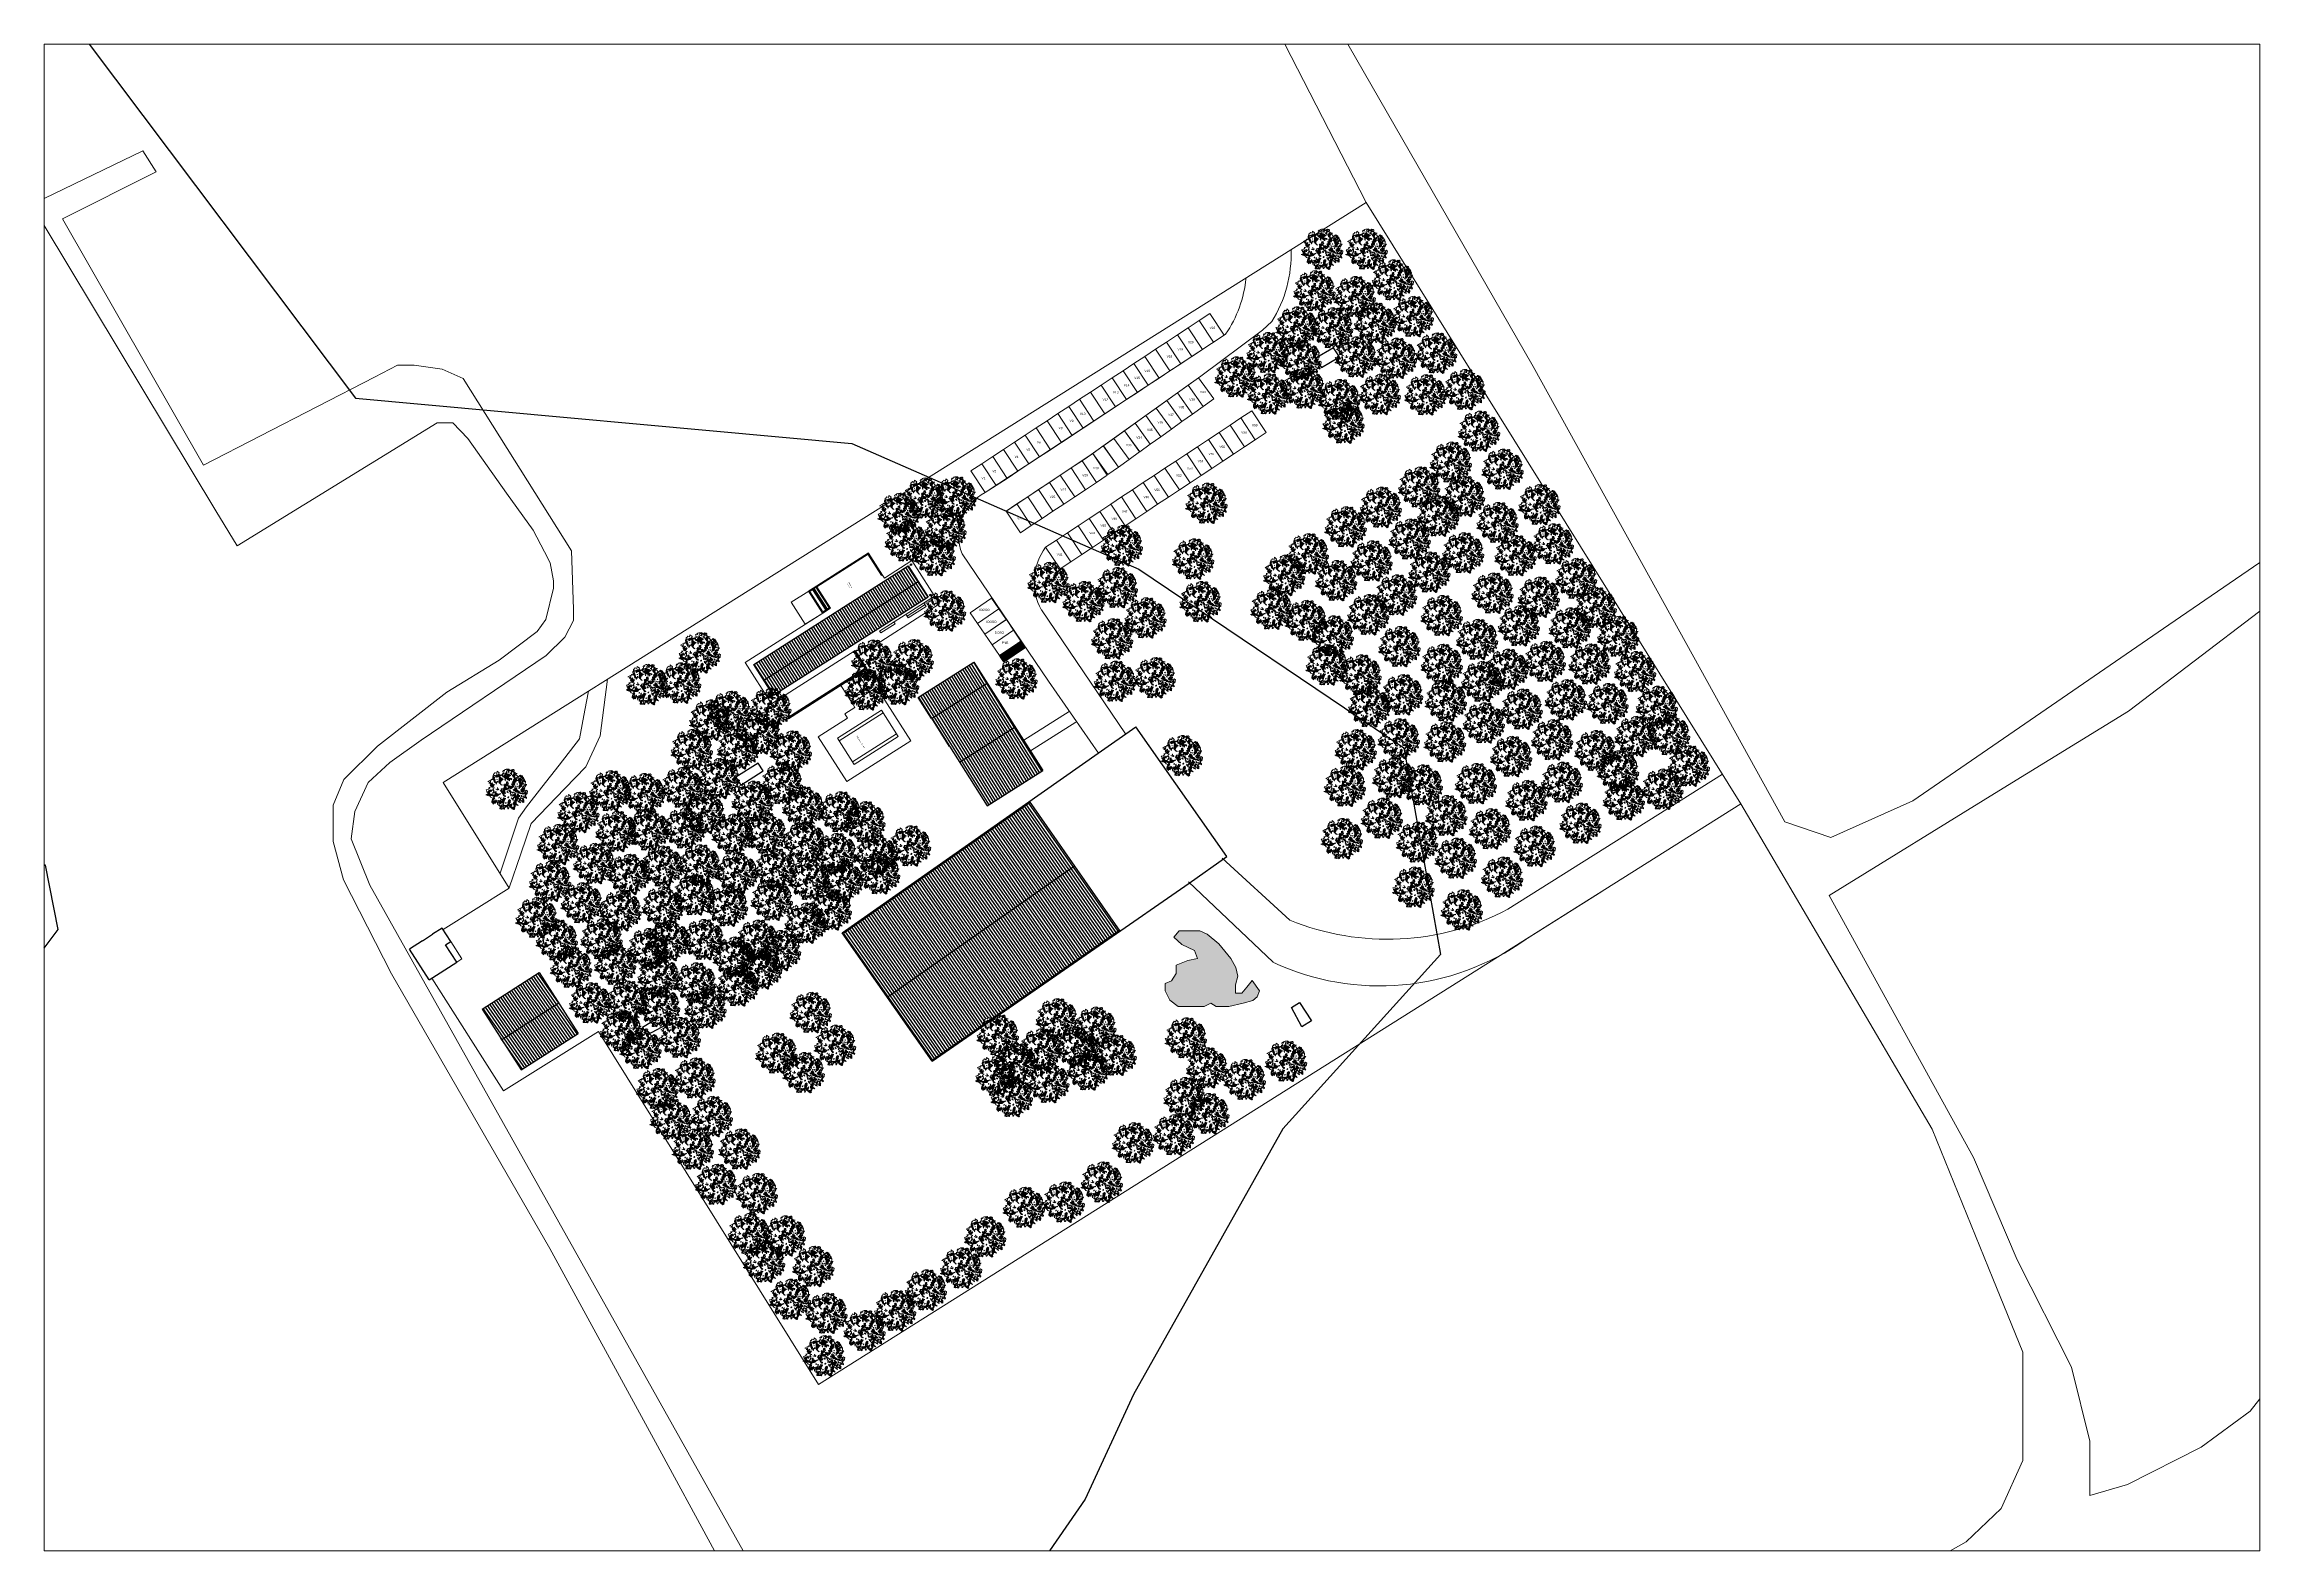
# Model space of a CAD drawing. Header units: metres. Extents: x -71 to 881, y -503 to 661.
# Drawn here: x 455.2 to 880.9, y 371.9 to 661.4 of the extents above; entities that cross this region are included whole.
import ezdxf

# ---------------------------------------------------------------- set-up
doc = ezdxf.new("R2010")
doc.units = ezdxf.units.M
for name, color, linetype, lineweight in [('02. Paredes', 6, 'Continuous', 30), ('04. Pisos', 8, 'Continuous', 5), ('05. Textos', 5, 'Continuous', 0), ('Parede', 6, 'Continuous', 30)]:
    doc.layers.add(name, color=color, linetype=linetype, lineweight=lineweight)
doc.layers.add('ARBRE', color=100, linetype='Continuous', lineweight=13, true_color=0x00ff3f)
doc.styles.add('ESC 1.100', font='ARIALN.TTF', dxfattribs={"height": 0.2})
doc.styles.get("Standard").update_dxf_attribs({"font": 'arial.ttf'})
pattern_1 = [(125, (0, 0), (-0.40957602, -0.28678822), [])]

# ---------------------------------------------------------------- blocks, each defined once
blk = doc.blocks.new('WMF2', base_point=(0, 0))
at = {"color": 251, "lineweight": 0, "true_color": 0x636466}
for points in [[(81, -213), (86, -202), (92, -198), (98, -190), (99, -190), (99, -191), (99, -191), (100, -192), (100, -193), (107, -202), (107, -204), (108, -204), (108, -205), (108, -206), (112, -205), (113, -204), (114, -204), (114, -204), (114, -205), (113, -206), (118, -214), (116, -209), (110, -216), (115, -221), (116, -223), (116, -221), (116, -221), (117, -220), (119, -220), (121, -224), (123, -225), (124, -224), (125, -224), (124, -221), (124, -220), (125, -220), (135, -222), (135, -223), (141, -223), (141, -223), (141, -224), (143, -224), (143, -224), (144, -223), (144, -223), (146, -222), (146, -221), (147, -220), (149, -220), (150, -221), (150, -222), (157, -219), (158, -211), (153, -199), (163, -200), (153, -183), (154, -174), (176, -184), (183, -179), (189, -173), (193, -184), (195, -174), (201, -169), (203, -165), (211, -168), (212, -167), (214, -166), (215, -160), (218, -158), (211, -143), (222, -142), (222, -139), (223, -127), (222, -126), (221, -126), (222, -124), (221, -120), (221, -118), (218, -116), (216, -113), (212, -116), (215, -114), (216, -113), (216, -113), (216, -113), (216, -112), (217, -111), (218, -110), (213, -106), (213, -105), (197, -110), (203, -101), (189, -102), (195, -96), (196, -92), (194, -87), (201, -82), (206, -85), (218, -74), (206, -70), (212, -61), (204, -55), (205, -54), (203, -51), (195, -49), (190, -45), (178, -45), (177, -44), (175, -44), (173, -29), (166, -15), (161, -30), (158, -21), (153, -38), (150, -38), (144, -43), (140, -38), (135, -33), (133, -16), (131, -23), (124, -14), (122, -2), (114, -4), (112, -5), (104, -9), (99, -8), (98, -11), (97, -10), (97, -10), (100, -17), (99, -17), (95, -25), (91, -34), (89, -33), (90, -32), (82, -37), (82, -38), (70, -37), (70, -32), (62, -28), (49, -24), (44, -29), (49, -33), (47, -43), (52, -53), (32, -54), (46, -60), (49, -70), (59, -75), (58, -81), (49, -84), (47, -92), (40, -89), (24, -83), (24, -88), (9, -81), (13, -93), (24, -100), (9, -110), (3, -107), (3, -111), (4, -112), (17, -120), (8, -134), (10, -147), (19, -150), (23, -143), (34, -145), (33, -156), (43, -149), (42, -149), (40, -158), (45, -159), (46, -161), (40, -164), (40, -170), (37, -171), (32, -175), (27, -181), (45, -177), (46, -177), (49, -182), (50, -181), (56, -186), (51, -189), (54, -189), (50, -198), (52, -203), (52, -204), (54, -203), (57, -204), (58, -205), (55, -208), (57, -208), (58, -210), (58, -210), (58, -211), (61, -211), (62, -212), (63, -213), (63, -212), (64, -211), (65, -212), (65, -213), (65, -216), (66, -218), (67, -217), (68, -218), (68, -217), (69, -216), (78, -218), (81, -213), (81, -213)], [(88, -128), (89, -128), (81, -130), (79, -132), (79, -132), (78, -134), (79, -137), (78, -138), (79, -139), (77, -144), (75, -137), (72, -140), (70, -139), (69, -132), (67, -133), (67, -134), (65, -132), (65, -132), (65, -131), (63, -132), (64, -130), (65, -129), (66, -129), (67, -132), (72, -130), (71, -132), (70, -132), (71, -133), (70, -137), (71, -139), (72, -139), (73, -139), (73, -136), (77, -138), (79, -137), (78, -133), (78, -131), (80, -130), (75, -126), (69, -124), (68, -126), (62, -127), (60, -124), (56, -126), (58, -128), (60, -129), (59, -131), (54, -131), (55, -128), (54, -125), (49, -127), (49, -127), (48, -125), (38, -126), (37, -126), (37, -126), (37, -130), (34, -127), (31, -129), (31, -128), (31, -126), (23, -130), (22, -132), (20, -130), (18, -130), (16, -134), (15, -131), (12, -134), (8, -135), (8, -136), (7, -132), (12, -133), (16, -130), (19, -129), (22, -129), (23, -129), (23, -127), (25, -127), (26, -127), (25, -126), (26, -124), (26, -125), (29, -123), (33, -123), (39, -124), (42, -121), (46, -125), (48, -124), (47, -121), (48, -122), (53, -121), (59, -124), (63, -122), (67, -121), (70, -122), (70, -123), (72, -122), (75, -125), (76, -126), (78, -124), (79, -126), (81, -124), (87, -128), (88, -128), (88, -128)], [(162, -221), (163, -221), (164, -221), (168, -218), (170, -217), (170, -213), (171, -210), (168, -208), (171, -210), (171, -210), (172, -211), (172, -210), (172, -210), (174, -211), (175, -210), (177, -204), (177, -204), (166, -192), (176, -193), (170, -181), (178, -184), (181, -183), (185, -179), (193, -183), (193, -189), (208, -194), (205, -182), (216, -183), (218, -174), (220, -174), (221, -171), (219, -163), (220, -157), (215, -146), (216, -144), (215, -142), (227, -134), (237, -122), (221, -124), (228, -117), (210, -120), (209, -117), (201, -115), (204, -108), (207, -102), (221, -93), (214, -94), (219, -83), (229, -76), (223, -71), (222, -68), (214, -63), (213, -59), (210, -59), (210, -58), (210, -58), (205, -63), (205, -63), (196, -63), (186, -63), (187, -61), (188, -61), (179, -56), (178, -57), (174, -46), (178, -43), (179, -35), (176, -22), (170, -19), (168, -26), (159, -28), (152, -37), (141, -19), (143, -34), (135, -42), (135, -53), (129, -55), (123, -48), (115, -50), (114, -43), (112, -26), (108, -27), (107, -11), (98, -19), (97, -33), (82, -24), (81, -18), (78, -19), (77, -20), (75, -35), (59, -34), (49, -41), (47, -42), (58, -51), (62, -62), (50, -66), (62, -72), (62, -70), (52, -73), (53, -78), (53, -80), (47, -76), (42, -79), (39, -76), (34, -74), (26, -72), (37, -86), (38, -88), (35, -92), (36, -93), (35, -100), (29, -97), (31, -100), (21, -100), (18, -105), (17, -105), (18, -106), (19, -109), (18, -111), (14, -109), (15, -111), (14, -112), (14, -113), (13, -113), (15, -116), (14, -118), (14, -119), (15, -118), (15, -119), (16, -119), (15, -121), (12, -122), (11, -123), (12, -124), (12, -125), (12, -125), (14, -126), (16, -134), (18, -143), (22, -135), (34, -135), (41, -138), (50, -140), (50, -140), (49, -141), (49, -141), (49, -142), (48, -142), (43, -153), (41, -154), (41, -155), (41, -155), (40, -156), (43, -158), (44, -159), (45, -160), (44, -160), (44, -161), (42, -160), (37, -168), (41, -164), (32, -162), (30, -169), (29, -170), (30, -170), (31, -170), (31, -170), (32, -171), (30, -176), (30, -178), (31, -178), (31, -179), (34, -177), (35, -177), (35, -177), (38, -187), (37, -187), (40, -192), (39, -193), (39, -193), (40, -195), (40, -194), (47, -192), (41, -196), (50, -190), (56, -190), (45, -197), (46, -199), (45, -200), (45, -200), (51, -205), (59, -203), (67, -192), (70, -202), (81, -185), (90, -182), (90, -206), (98, -211), (106, -213), (98, -221), (108, -219), (115, -222), (119, -222), (120, -231), (121, -232), (123, -232), (129, -231), (132, -232), (143, -219), (148, -228), (152, -227), (163, -222), (162, -221), (162, -221)], [(19, -91), (18, -94), (20, -96), (23, -96), (22, -98), (21, -98), (18, -96), (17, -94), (17, -94), (16, -94), (15, -95), (14, -93), (12, -93), (12, -93), (13, -92), (17, -94), (17, -94), (18, -94), (17, -93), (16, -92), (16, -91), (17, -91), (18, -91), (15, -84), (15, -83), (13, -83), (15, -81), (18, -81), (18, -80), (16, -81), (18, -84), (19, -91), (19, -91)], [(13, -95), (19, -95), (13, -95), (13, -95)], [(24, -112), (26, -114), (24, -113), (23, -112), (23, -110), (25, -110), (24, -112), (24, -112)], [(31, -93), (30, -93), (32, -91), (33, -91), (35, -92), (38, -92), (35, -93), (31, -93), (31, -93)], [(32, -110), (36, -115), (31, -111), (31, -107), (32, -107), (32, -110), (32, -110)], [(41, -56), (43, -58), (49, -57), (47, -58), (47, -59), (49, -62), (53, -59), (54, -58), (53, -61), (50, -63), (48, -63), (47, -59), (41, -58), (39, -58), (43, -53), (44, -54), (41, -56), (41, -56)], [(42, -105), (44, -104), (46, -105), (46, -105), (47, -104), (47, -105), (47, -106), (49, -105), (50, -106), (51, -105), (50, -107), (51, -108), (53, -107), (54, -107), (53, -106), (53, -105), (54, -105), (53, -109), (52, -108), (51, -108), (50, -108), (51, -109), (52, -110), (53, -110), (53, -111), (53, -112), (57, -112), (57, -111), (57, -110), (57, -110), (54, -110), (54, -110), (57, -109), (58, -109), (57, -110), (59, -112), (60, -113), (61, -113), (59, -114), (58, -114), (58, -114), (58, -113), (57, -114), (54, -113), (53, -112), (52, -112), (51, -112), (50, -110), (50, -110), (50, -108), (49, -108), (46, -108), (44, -110), (43, -109), (43, -107), (43, -106), (42, -105), (41, -106), (41, -108), (41, -107), (40, -105), (40, -103), (42, -105), (42, -105)], [(42, -105), (42, -105), (42, -105), (42, -105)], [(45, -101), (45, -101), (45, -101), (45, -101), (45, -101)], [(58, -29), (59, -30), (57, -35), (57, -30), (54, -29), (53, -31), (53, -32), (52, -33), (53, -30), (54, -28), (53, -27), (51, -27), (46, -30), (46, -26), (59, -26), (58, -26), (58, -29), (58, -29)], [(58, -60), (57, -60), (57, -60), (57, -60), (56, -60), (56, -59), (56, -59), (57, -59), (57, -59), (58, -59), (57, -58), (57, -58), (56, -58), (57, -58), (56, -57), (56, -58), (56, -57), (55, -57), (55, -57), (54, -57), (54, -56), (53, -55), (52, -55), (52, -56), (52, -56), (51, -56), (51, -56), (51, -56), (51, -56), (51, -55), (50, -55), (49, -54), (49, -53), (49, -53), (49, -53), (49, -52), (49, -52), (50, -52), (50, -53), (50, -53), (51, -53), (51, -53), (51, -53), (51, -53), (52, -52), (52, -53), (52, -53), (52, -53), (52, -53), (52, -53), (52, -54), (53, -54), (53, -52), (52, -51), (51, -51), (51, -50), (51, -50), (51, -50), (50, -50), (51, -50), (51, -50), (51, -50), (50, -49), (48, -50), (48, -49), (48, -49), (48, -49), (47, -48), (47, -47), (48, -48), (48, -47), (49, -48), (49, -48), (50, -48), (50, -47), (50, -46), (50, -46), (49, -46), (49, -46), (49, -46), (49, -46), (48, -46), (47, -45), (46, -45), (46, -45), (46, -45), (47, -44), (48, -44), (48, -44), (49, -43), (48, -43), (48, -42), (48, -42), (49, -42), (48, -41), (49, -41), (48, -39), (49, -39), (49, -40), (49, -40), (50, -40), (50, -40), (49, -39), (50, -39), (51, -40), (51, -40), (51, -40), (51, -39), (51, -39), (52, -39), (52, -38), (52, -38), (52, -38), (52, -37), (51, -37), (51, -36), (51, -36), (51, -36), (50, -35), (50, -34), (50, -34), (50, -34), (51, -34), (51, -34), (51, -34), (52, -35), (52, -35), (53, -35), (53, -35), (53, -34), (53, -34), (53, -34), (53, -34), (54, -33), (54, -33), (54, -33), (54, -33), (54, -34), (55, -34), (55, -33), (56, -34), (56, -33), (55, -33), (55, -32), (55, -32), (56, -32), (56, -33), (56, -33), (56, -32), (56, -32), (55, -31), (55, -30), (55, -30), (55, -29), (56, -28), (56, -28), (56, -29), (56, -28), (57, -28), (58, -28), (58, -28), (58, -28), (58, -28), (58, -28), (59, -28), (59, -27), (59, -28), (60, -27), (61, -28), (61, -28), (62, -29), (62, -28), (62, -29), (61, -29), (62, -30), (62, -30), (63, -30), (63, -29), (64, -29), (64, -29), (63, -29), (63, -29), (63, -28), (62, -29), (63, -28), (63, -28), (63, -29), (64, -29), (65, -29), (65, -30), (66, -30), (66, -30), (66, -30), (66, -29), (65, -29), (65, -29), (66, -29), (66, -30), (68, -31), (68, -31), (67, -31), (66, -30), (66, -30), (66, -30), (65, -30), (65, -30), (65, -30), (65, -30), (64, -30), (64, -30), (64, -31), (63, -31), (64, -30), (64, -30), (64, -30), (64, -29), (64, -29), (64, -29), (64, -29), (64, -29), (64, -30), (63, -30), (63, -31), (63, -30), (63, -30), (63, -30), (62, -30), (61, -29), (61, -30), (61, -30), (61, -31), (61, -31), (61, -31), (62, -31), (61, -32), (61, -32), (61, -32), (61, -31), (61, -31), (60, -30), (60, -31), (60, -32), (60, -32), (59, -32), (60, -30), (61, -30), (61, -29), (60, -29), (60, -29), (60, -29), (60, -29), (60, -29), (60, -30), (60, -29), (59, -29), (59, -29), (58, -29), (59, -30), (59, -30), (59, -30), (59, -30), (59, -30), (59, -31), (58, -30), (57, -31), (57, -31), (58, -32), (58, -32), (58, -32), (58, -32), (58, -32), (58, -33), (58, -33), (58, -33), (58, -33), (58, -32), (58, -32), (57, -32), (57, -32), (57, -33), (57, -34), (58, -34), (58, -35), (58, -35), (58, -35), (57, -36), (58, -35), (57, -35), (57, -35), (57, -35), (56, -36), (56, -36), (56, -35), (56, -35), (56, -35), (55, -36), (56, -37), (56, -37), (56, -37), (55, -37), (55, -35), (55, -35), (55, -35), (55, -35), (54, -34), (53, -35), (53, -35), (53, -35), (53, -35), (53, -35), (54, -35), (54, -36), (53, -36), (53, -37), (53, -37), (53, -36), (53, -35), (52, -35), (52, -35), (52, -37), (52, -37), (52, -37), (53, -37), (53, -37), (53, -37), (52, -38), (52, -39), (53, -39), (53, -39), (52, -40), (52, -40), (52, -40), (53, -41), (53, -41), (52, -40), (52, -40), (52, -40), (52, -40), (52, -40), (52, -40), (51, -40), (51, -40), (51, -40), (51, -41), (50, -40), (50, -40), (50, -40), (50, -41), (49, -41), (49, -40), (49, -41), (49, -41), (49, -41), (49, -42), (49, -42), (49, -42), (50, -41), (50, -41), (51, -41), (51, -42), (52, -42), (51, -42), (51, -41), (50, -41), (50, -42), (49, -42), (50, -42), (49, -43), (49, -42), (49, -42), (49, -43), (49, -43), (49, -43), (49, -43), (48, -44), (48, -44), (48, -44), (49, -44), (49, -45), (49, -45), (48, -44), (48, -44), (48, -45), (48, -45), (49, -46), (49, -45), (49, -45), (49, -45), (49, -46), (50, -46), (51, -46), (51, -46), (51, -45), (50, -45), (50, -45), (50, -45), (51, -45), (51, -46), (51, -46), (51, -46), (51, -46), (51, -46), (51, -46), (51, -46), (51, -47), (51, -46), (50, -47), (50, -47), (50, -47), (50, -48), (49, -48), (49, -48), (49, -49), (50, -49), (50, -49), (51, -49), (50, -49), (51, -50), (51, -50), (51, -50), (52, -50), (52, -50), (51, -50), (51, -50), (52, -51), (52, -51), (52, -51), (52, -52), (53, -52), (53, -51), (53, -51), (53, -51), (53, -52), (53, -52), (53, -52), (54, -52), (53, -53), (53, -54), (53, -54), (53, -54), (53, -54), (54, -53), (54, -53), (53, -54), (53, -54), (53, -54), (51, -54), (50, -54), (51, -55), (51, -55), (52, -54), (52, -54), (52, -55), (52, -55), (52, -55), (52, -55), (52, -55), (53, -55), (53, -55), (53, -54), (53, -55), (53, -55), (54, -55), (54, -55), (54, -56), (54, -56), (54, -56), (54, -56), (55, -56), (55, -56), (55, -56), (55, -56), (55, -56), (56, -56), (55, -56), (57, -57), (57, -57), (57, -57), (57, -57), (57, -57), (57, -57), (56, -56), (57, -56), (57, -56), (57, -55), (57, -56), (57, -56), (57, -56), (58, -56), (58, -56), (58, -57), (58, -56), (58, -56), (59, -56), (59, -57), (59, -57), (59, -58), (59, -58), (59, -57), (59, -57), (58, -57), (58, -57), (58, -57), (58, -57), (58, -57), (58, -57), (57, -58), (57, -58), (57, -58), (58, -58), (58, -59), (58, -59), (58, -59), (58, -60), (58, -59), (58, -59), (58, -60), (58, -60), (59, -61), (59, -60), (59, -61), (59, -61), (59, -61), (59, -61), (58, -61), (58, -60), (58, -60)], [(47, -97), (47, -96), (47, -96), (47, -97), (47, -97), (47, -99), (46, -100), (47, -97), (47, -97)], [(46, -100), (46, -100), (46, -100), (46, -100), (46, -100), (46, -100)], [(46, -101), (46, -101), (46, -101), (46, -101), (46, -101), (46, -101)], [(47, -95), (47, -95), (47, -95), (47, -95)], [(56, -83), (57, -82), (59, -84), (60, -88), (61, -90), (58, -93), (59, -94), (61, -93), (62, -94), (62, -95), (61, -95), (61, -95), (60, -94), (59, -96), (57, -96), (57, -97), (56, -98), (54, -98), (53, -96), (53, -95), (53, -95), (54, -96), (55, -95), (56, -96), (58, -94), (57, -93), (56, -93), (56, -92), (57, -91), (56, -90), (56, -90), (55, -91), (55, -92), (53, -90), (52, -90), (52, -90), (52, -92), (51, -92), (48, -90), (48, -87), (48, -88), (51, -85), (50, -82), (54, -82), (56, -83), (56, -83)], [(48, -94), (49, -94), (49, -94), (49, -94), (48, -94), (48, -94)], [(59, -96), (60, -96), (64, -100), (60, -97), (57, -99), (59, -101), (59, -102), (59, -104), (57, -101), (56, -99), (55, -99), (53, -101), (54, -107), (50, -105), (57, -93), (57, -94), (59, -96), (59, -96)], [(65, -71), (60, -70), (58, -70), (57, -71), (57, -73), (59, -75), (55, -79), (57, -81), (58, -81), (59, -79), (59, -80), (58, -81), (55, -81), (55, -78), (58, -76), (52, -72), (52, -71), (52, -70), (52, -69), (52, -71), (53, -72), (55, -72), (57, -70), (55, -68), (63, -69), (65, -71), (65, -71)], [(69, -72), (74, -76), (74, -80), (80, -76), (77, -77), (83, -82), (73, -82), (71, -82), (69, -82), (69, -83), (69, -84), (68, -84), (70, -86), (71, -86), (72, -87), (71, -87), (71, -87), (70, -87), (66, -92), (69, -89), (63, -88), (62, -92), (61, -93), (62, -93), (62, -93), (63, -93), (63, -94), (62, -97), (62, -98), (63, -99), (63, -99), (64, -98), (65, -98), (65, -98), (67, -104), (66, -105), (68, -108), (68, -109), (68, -109), (68, -110), (68, -110), (69, -110), (69, -110), (70, -111), (71, -111), (72, -111), (72, -112), (72, -113), (71, -113), (75, -117), (81, -115), (86, -108), (88, -114), (92, -111), (103, -110), (106, -114), (111, -117), (107, -120), (97, -115), (95, -109), (97, -103), (92, -101), (88, -100), (91, -94), (89, -91), (85, -93), (79, -93), (82, -96), (80, -101), (80, -101), (80, -101), (80, -101), (80, -101), (80, -101), (80, -101), (79, -102), (79, -102), (79, -102), (79, -102), (78, -102), (78, -103), (77, -103), (77, -103), (77, -103), (76, -103), (76, -103), (75, -103), (74, -103), (74, -102), (73, -102), (72, -102), (72, -101), (71, -101), (70, -101), (70, -100), (69, -100), (69, -100), (68, -99), (68, -99), (68, -99), (68, -99), (68, -93), (72, -87), (69, -72), (69, -72)], [(81, -137), (81, -130), (80, -129), (77, -134), (75, -133), (73, -135), (73, -133), (73, -131), (69, -128), (67, -128), (67, -127), (65, -125), (62, -125), (64, -123), (63, -122), (70, -128), (71, -128), (73, -122), (72, -127), (72, -129), (77, -133), (79, -131), (78, -131), (78, -125), (79, -125), (79, -127), (83, -131), (82, -133), (82, -137), (85, -140), (83, -140), (81, -137), (81, -137)], [(71, -34), (70, -36), (70, -36), (72, -36), (73, -36), (70, -37), (69, -38), (69, -38), (70, -39), (72, -39), (73, -38), (73, -39), (73, -40), (74, -41), (75, -41), (75, -40), (75, -39), (76, -39), (77, -40), (76, -40), (75, -41), (75, -42), (75, -43), (78, -43), (78, -46), (74, -46), (74, -45), (73, -44), (72, -45), (72, -43), (71, -42), (70, -45), (71, -47), (70, -47), (70, -52), (67, -52), (68, -50), (68, -47), (67, -45), (68, -43), (67, -40), (67, -39), (69, -37), (70, -34), (75, -35), (71, -34), (71, -34)], [(78, -97), (75, -99), (74, -101), (74, -106), (75, -107), (76, -107), (76, -108), (74, -108), (73, -100), (71, -98), (70, -98), (69, -100), (69, -101), (68, -99), (72, -96), (78, -97), (78, -97), (78, -97)], [(83, -64), (82, -63), (81, -62), (83, -61), (82, -59), (80, -59), (80, -59), (80, -58), (80, -58), (82, -57), (83, -55), (82, -54), (80, -55), (82, -53), (82, -53), (83, -51), (82, -50), (81, -50), (80, -49), (79, -49), (86, -46), (86, -45), (87, -44), (86, -46), (87, -47), (86, -48), (87, -49), (88, -49), (85, -48), (84, -49), (86, -53), (88, -54), (88, -56), (86, -57), (88, -54), (87, -54), (86, -54), (83, -56), (85, -58), (89, -58), (83, -66), (81, -65), (83, -64), (83, -64)], [(86, -32), (85, -32), (85, -33), (86, -34), (84, -36), (86, -43), (85, -42), (83, -43), (81, -35), (83, -34), (85, -32), (85, -29), (86, -29), (86, -32), (86, -32)], [(87, -67), (86, -66), (86, -66), (88, -65), (86, -62), (84, -63), (84, -63), (84, -61), (85, -62), (86, -61), (87, -58), (87, -57), (85, -58), (86, -57), (86, -56), (87, -54), (87, -53), (86, -54), (84, -52), (83, -52), (90, -50), (90, -48), (91, -48), (91, -49), (91, -51), (90, -51), (91, -52), (93, -53), (89, -51), (88, -52), (90, -56), (93, -57), (92, -59), (90, -60), (92, -57), (92, -57), (90, -57), (87, -59), (90, -61), (93, -62), (88, -69), (85, -68), (87, -67), (87, -67)], [(90, -36), (90, -36), (89, -36), (90, -37), (88, -40), (90, -47), (89, -46), (88, -47), (85, -38), (87, -37), (90, -35), (89, -33), (90, -33), (90, -36), (90, -36)], [(110, -210), (109, -210), (108, -210), (106, -209), (105, -208), (106, -207), (107, -206), (109, -206), (110, -208), (111, -208), (111, -205), (109, -205), (108, -204), (110, -202), (109, -200), (107, -200), (107, -198), (105, -196), (104, -197), (103, -196), (103, -192), (99, -189), (98, -188), (97, -190), (96, -190), (94, -189), (93, -187), (93, -187), (92, -187), (92, -186), (90, -184), (88, -180), (90, -178), (90, -177), (89, -176), (90, -173), (91, -173), (93, -175), (93, -176), (93, -176), (95, -180), (97, -179), (98, -180), (98, -180), (101, -178), (102, -179), (101, -180), (101, -180), (101, -180), (101, -181), (101, -182), (102, -183), (103, -178), (102, -172), (101, -171), (101, -170), (99, -170), (99, -169), (99, -168), (100, -168), (101, -168), (101, -167), (97, -164), (92, -163), (91, -161), (92, -161), (92, -160), (89, -156), (90, -154), (92, -156), (95, -156), (97, -158), (97, -159), (100, -159), (103, -156), (103, -155), (102, -154), (100, -154), (100, -152), (99, -151), (98, -152), (97, -150), (96, -146), (91, -147), (91, -146), (92, -144), (94, -143), (97, -144), (99, -145), (102, -142), (100, -140), (100, -139), (101, -138), (104, -139), (103, -136), (106, -134), (106, -130), (107, -130), (109, -133), (109, -133), (109, -134), (110, -134), (110, -131), (112, -132), (113, -134), (113, -134), (114, -134), (115, -132), (130, -142), (129, -141), (133, -139), (133, -139), (131, -137), (131, -136), (137, -138), (138, -138), (139, -137), (141, -138), (143, -137), (145, -137), (146, -137), (146, -136), (145, -135), (144, -135), (143, -133), (140, -131), (139, -131), (137, -131), (137, -130), (140, -129), (140, -129), (141, -129), (139, -127), (141, -124), (142, -124), (141, -123), (141, -123), (139, -124), (139, -122), (140, -121), (135, -118), (136, -117), (139, -118), (140, -118), (141, -117), (140, -116), (139, -116), (138, -115), (139, -114), (142, -114), (146, -113), (146, -113), (148, -112), (151, -110), (152, -108), (151, -107), (150, -107), (150, -106), (149, -104), (149, -101), (148, -101), (147, -101), (148, -99), (147, -99), (148, -97), (148, -97), (146, -95), (146, -92), (142, -91), (141, -90), (139, -91), (139, -89), (139, -91), (138, -92), (135, -92), (133, -91), (132, -87), (133, -87), (133, -86), (134, -86), (135, -88), (136, -87), (136, -87), (137, -89), (138, -87), (137, -86), (134, -86), (132, -84), (130, -84), (129, -82), (127, -81), (126, -81), (127, -80), (128, -79), (130, -81), (130, -81), (127, -79), (126, -80), (119, -77), (119, -79), (121, -80), (124, -80), (125, -81), (126, -83), (126, -83), (127, -82), (127, -84), (129, -84), (129, -86), (128, -87), (128, -88), (129, -90), (129, -87), (130, -86), (130, -85), (130, -84), (131, -84), (132, -84), (132, -86), (132, -87), (131, -87), (132, -89), (128, -92), (131, -90), (132, -90), (133, -91), (133, -92), (138, -94), (138, -96), (137, -97), (132, -98), (132, -98), (133, -96), (133, -95), (131, -99), (131, -100), (131, -101), (133, -98), (135, -98), (136, -98), (136, -100), (133, -103), (133, -104), (135, -103), (136, -98), (138, -96), (139, -96), (140, -95), (142, -97), (141, -98), (140, -98), (139, -97), (139, -98), (141, -98), (143, -98), (144, -99), (144, -101), (142, -102), (141, -102), (140, -101), (139, -102), (140, -102), (139, -104), (140, -104), (142, -107), (141, -109), (138, -109), (137, -108), (136, -107), (136, -109), (135, -109), (134, -109), (133, -109), (133, -110), (134, -110), (137, -109), (138, -109), (136, -111), (137, -111), (136, -114), (131, -116), (131, -112), (127, -116), (127, -116), (127, -117), (126, -118), (127, -117), (129, -116), (130, -117), (130, -118), (127, -123), (129, -122), (131, -121), (131, -121), (132, -122), (130, -125), (125, -126), (126, -124), (124, -126), (127, -127), (131, -124), (134, -125), (134, -124), (134, -123), (137, -125), (138, -128), (137, -130), (137, -130), (136, -130), (136, -129), (136, -127), (135, -129), (135, -131), (133, -133), (132, -133), (135, -133), (137, -132), (138, -133), (139, -134), (133, -136), (132, -136), (132, -136), (131, -135), (131, -135), (132, -134), (129, -139), (127, -140), (126, -139), (125, -139), (119, -136), (118, -136), (119, -138), (120, -139), (120, -140), (118, -138), (118, -137), (119, -135), (118, -134), (117, -134), (117, -135), (114, -135), (114, -135), (114, -136), (115, -137), (112, -135), (110, -134), (109, -134), (109, -135), (108, -135), (108, -134), (108, -134), (107, -135), (107, -136), (105, -138), (105, -139), (107, -139), (109, -136), (110, -136), (113, -140), (113, -141), (113, -143), (111, -141), (112, -139), (111, -138), (108, -138), (106, -140), (106, -141), (105, -141), (105, -140), (104, -140), (102, -141), (104, -143), (103, -143), (104, -144), (100, -144), (100, -144), (99, -146), (101, -147), (102, -148), (101, -149), (100, -146), (99, -146), (97, -148), (97, -149), (98, -151), (99, -150), (100, -150), (101, -151), (100, -151), (103, -155), (106, -154), (106, -154), (106, -152), (105, -152), (105, -151), (105, -150), (107, -153), (107, -154), (107, -156), (107, -155), (107, -154), (105, -155), (105, -155), (104, -156), (105, -157), (106, -157), (103, -157), (103, -158), (102, -158), (102, -160), (98, -160), (97, -161), (97, -162), (99, -163), (100, -164), (101, -165), (100, -164), (102, -168), (102, -168), (102, -170), (103, -170), (103, -170), (102, -170), (102, -171), (103, -172), (104, -173), (103, -174), (103, -176), (104, -176), (104, -174), (104, -175), (105, -176), (104, -177), (104, -178), (106, -179), (107, -179), (104, -180), (102, -183), (102, -184), (102, -184), (103, -184), (105, -181), (105, -183), (102, -185), (102, -184), (102, -183), (94, -182), (93, -183), (93, -184), (95, -186), (97, -184), (98, -185), (98, -185), (98, -185), (98, -186), (99, -186), (99, -186), (99, -186), (100, -187), (101, -186), (100, -187), (102, -189), (102, -189), (103, -190), (103, -191), (103, -191), (105, -192), (104, -192), (106, -194), (107, -195), (107, -195), (108, -194), (108, -193), (108, -195), (107, -196), (110, -201), (111, -201), (112, -201), (113, -200), (113, -199), (111, -198), (111, -196), (112, -196), (113, -196), (114, -195), (113, -197), (113, -198), (114, -198), (115, -198), (115, -199), (115, -200), (117, -200), (118, -199), (118, -201), (120, -203), (118, -204), (117, -207), (116, -206), (119, -202), (119, -202), (116, -202), (116, -201), (115, -200), (114, -200), (114, -201), (113, -202), (110, -202), (111, -204), (111, -205), (112, -205), (112, -208), (113, -208), (114, -207), (113, -211), (112, -209), (111, -209), (111, -210), (111, -211), (114, -215), (113, -214), (113, -215), (113, -216), (113, -216), (114, -218), (111, -214), (110, -210), (110, -210)], [(95, -25), (93, -25), (93, -24), (92, -23), (95, -24), (99, -23), (102, -23), (98, -27), (99, -28), (101, -30), (104, -28), (104, -30), (102, -30), (100, -30), (95, -25), (95, -25)], [(100, -13), (97, -14), (96, -14), (103, -9), (103, -10), (115, -5), (116, -5), (100, -13), (100, -13)], [(98, -81), (100, -76), (101, -76), (102, -77), (102, -79), (99, -81), (101, -82), (99, -82), (98, -81), (98, -81)], [(100, -46), (101, -43), (101, -42), (103, -42), (101, -47), (101, -47), (100, -46), (100, -46)], [(113, -64), (113, -55), (115, -54), (120, -54), (117, -57), (117, -58), (116, -58), (115, -56), (114, -58), (115, -67), (110, -67), (113, -64), (113, -64)], [(112, -106), (110, -104), (110, -102), (111, -103), (112, -102), (116, -105), (116, -105), (117, -104), (117, -104), (117, -102), (117, -102), (117, -106), (116, -106), (115, -107), (116, -108), (111, -107), (112, -106), (112, -106)], [(123, -47), (120, -44), (118, -44), (113, -46), (113, -47), (113, -48), (112, -48), (111, -47), (118, -42), (120, -40), (119, -39), (117, -39), (116, -39), (117, -38), (122, -40), (123, -46), (123, -47), (123, -47)], [(122, -5), (121, -9), (123, -9), (117, -10), (117, -12), (118, -13), (119, -13), (120, -12), (120, -16), (127, -17), (124, -20), (122, -20), (122, -22), (124, -24), (122, -24), (120, -23), (118, -25), (119, -27), (116, -30), (117, -28), (117, -21), (113, -19), (113, -18), (116, -16), (114, -18), (114, -19), (117, -20), (117, -24), (121, -23), (121, -22), (122, -19), (119, -18), (118, -14), (117, -12), (116, -11), (116, -10), (119, -9), (120, -9), (121, -8), (116, -6), (120, -4), (122, -5), (122, -5)], [(116, -122), (117, -123), (117, -124), (120, -122), (121, -121), (124, -120), (125, -117), (123, -115), (125, -115), (126, -116), (126, -119), (125, -120), (125, -121), (125, -121), (126, -121), (125, -123), (126, -125), (126, -125), (125, -125), (124, -121), (124, -120), (124, -120), (123, -121), (123, -122), (122, -122), (122, -122), (122, -121), (118, -127), (117, -127), (118, -128), (115, -128), (114, -126), (113, -125), (115, -127), (116, -124), (115, -116), (116, -114), (117, -117), (116, -122), (116, -122)], [(120, -66), (120, -67), (117, -64), (116, -63), (118, -61), (119, -60), (121, -56), (122, -57), (122, -57), (124, -58), (125, -56), (122, -55), (123, -54), (122, -53), (120, -52), (120, -54), (118, -52), (115, -48), (114, -43), (115, -44), (115, -46), (115, -46), (116, -46), (118, -45), (118, -43), (120, -43), (119, -46), (119, -47), (121, -48), (123, -47), (122, -49), (121, -50), (122, -50), (124, -51), (128, -43), (127, -40), (128, -39), (134, -41), (135, -41), (135, -40), (134, -46), (135, -47), (138, -43), (140, -37), (138, -35), (138, -34), (143, -40), (142, -45), (142, -41), (142, -38), (140, -38), (138, -40), (137, -49), (135, -49), (132, -44), (133, -42), (133, -42), (133, -41), (131, -41), (130, -46), (130, -45), (130, -44), (128, -44), (127, -50), (127, -53), (128, -54), (126, -53), (124, -52), (123, -53), (123, -55), (125, -57), (123, -59), (120, -59), (118, -62), (118, -64), (123, -64), (123, -67), (121, -67), (120, -66), (120, -66)], [(122, -79), (120, -81), (117, -80), (117, -80), (116, -79), (116, -77), (120, -79), (122, -77), (122, -75), (123, -75), (122, -79), (122, -79)], [(133, -96), (134, -96), (134, -96), (133, -98), (135, -100), (136, -99), (137, -99), (137, -100), (136, -100), (135, -101), (135, -104), (136, -105), (138, -104), (136, -106), (137, -106), (136, -108), (137, -109), (138, -108), (140, -109), (141, -109), (135, -114), (135, -115), (134, -116), (134, -114), (133, -113), (134, -112), (133, -111), (131, -111), (135, -112), (136, -111), (133, -107), (130, -107), (130, -105), (131, -104), (131, -107), (131, -107), (132, -107), (135, -103), (132, -102), (128, -103), (121, -94), (124, -94), (133, -96), (133, -96)], [(128, -40), (126, -38), (125, -37), (127, -39), (128, -39), (130, -38), (127, -35), (127, -31), (128, -32), (131, -31), (128, -35), (131, -38), (137, -37), (139, -37), (138, -38), (137, -40), (137, -43), (135, -37), (128, -40), (128, -40)], [(136, -58), (136, -57), (136, -57), (139, -57), (137, -60), (137, -61), (137, -62), (135, -62), (136, -58), (136, -58)], [(221, -50), (222, -50), (215, -55), (214, -57), (213, -57), (213, -59), (215, -62), (214, -63), (215, -64), (216, -70), (211, -64), (210, -67), (207, -67), (204, -61), (203, -62), (203, -63), (201, -62), (200, -62), (200, -62), (199, -63), (199, -60), (200, -59), (200, -59), (203, -62), (206, -58), (205, -60), (205, -60), (206, -61), (206, -65), (208, -67), (209, -67), (210, -66), (209, -63), (214, -63), (215, -62), (213, -58), (212, -57), (214, -56), (208, -53), (202, -53), (201, -55), (196, -58), (193, -56), (190, -59), (192, -61), (195, -61), (194, -63), (190, -65), (190, -62), (187, -59), (183, -63), (183, -62), (182, -61), (173, -65), (172, -65), (172, -66), (173, -69), (169, -68), (167, -70), (167, -69), (166, -68), (160, -74), (160, -77), (157, -75), (155, -75), (155, -80), (153, -77), (151, -81), (148, -84), (147, -84), (146, -81), (151, -81), (153, -77), (156, -74), (159, -74), (159, -73), (159, -71), (161, -71), (162, -70), (161, -69), (161, -68), (161, -68), (164, -65), (167, -64), (173, -63), (175, -60), (180, -62), (181, -60), (180, -58), (181, -58), (185, -56), (192, -56), (195, -53), (198, -50), (202, -51), (202, -52), (204, -50), (208, -52), (208, -53), (210, -50), (211, -51), (213, -49), (220, -51), (221, -50), (221, -50)], [(148, -61), (147, -62), (146, -62), (146, -62), (146, -60), (146, -60), (147, -60), (148, -59), (146, -56), (148, -59), (148, -61), (148, -61)], [(152, -100), (152, -98), (150, -96), (153, -98), (154, -98), (151, -103), (151, -101), (152, -100), (152, -100)], [(157, -70), (157, -67), (160, -64), (167, -61), (168, -60), (167, -62), (168, -62), (171, -60), (170, -59), (170, -60), (170, -60), (170, -60), (172, -59), (172, -60), (173, -58), (173, -58), (174, -56), (173, -55), (172, -55), (173, -54), (174, -54), (175, -57), (179, -60), (180, -60), (181, -61), (182, -62), (181, -62), (182, -61), (180, -60), (179, -62), (176, -58), (175, -57), (174, -58), (174, -58), (174, -60), (174, -60), (174, -60), (174, -60), (172, -60), (171, -62), (170, -61), (164, -64), (163, -65), (162, -66), (162, -64), (160, -64), (158, -67), (159, -68), (159, -68), (160, -67), (160, -68), (159, -69), (158, -68), (157, -69), (158, -70), (157, -70), (157, -70), (157, -72), (156, -72), (156, -73), (157, -73), (156, -73), (155, -74), (155, -75), (156, -76), (155, -76), (155, -73), (157, -70), (157, -70)], [(170, -29), (169, -28), (168, -28), (168, -28), (169, -27), (170, -29), (165, -35), (165, -36), (163, -35), (159, -35), (157, -41), (158, -42), (159, -42), (160, -41), (160, -42), (157, -42), (157, -38), (159, -35), (163, -34), (163, -35), (164, -35), (165, -33), (165, -32), (164, -31), (163, -32), (162, -32), (163, -28), (163, -27), (168, -31), (170, -29), (170, -29)], [(174, -97), (171, -100), (170, -102), (173, -107), (173, -107), (175, -107), (175, -108), (174, -109), (169, -101), (167, -100), (166, -100), (166, -103), (166, -104), (164, -102), (167, -98), (173, -97), (174, -97), (174, -97)], [(172, -66), (173, -68), (174, -72), (174, -72), (176, -72), (176, -70), (177, -70), (176, -73), (173, -75), (176, -77), (177, -83), (176, -84), (174, -86), (173, -84), (173, -83), (176, -79), (168, -72), (168, -72), (167, -72), (167, -72), (167, -73), (169, -76), (169, -79), (165, -78), (165, -75), (167, -72), (166, -69), (171, -65), (172, -65), (172, -66), (172, -66)], [(175, -44), (178, -44), (178, -48), (177, -48), (177, -45), (176, -44), (174, -44), (171, -47), (169, -48), (170, -44), (171, -38), (172, -38), (173, -43), (175, -44), (175, -44)], [(173, -98), (180, -98), (173, -98), (173, -98)], [(185, -80), (187, -76), (187, -75), (188, -76), (188, -79), (186, -81), (186, -84), (182, -76), (185, -80), (185, -80)], [(188, -69), (190, -72), (188, -73), (186, -73), (188, -69), (188, -69)], [(193, -91), (193, -92), (191, -91), (190, -90), (190, -88), (188, -85), (191, -87), (193, -91), (193, -91)], [(195, -116), (202, -119), (200, -119), (195, -116), (195, -116)], [(211, -73), (210, -73), (209, -74), (212, -76), (212, -76), (211, -78), (211, -78), (210, -81), (211, -76), (209, -75), (206, -79), (205, -78), (204, -78), (200, -83), (199, -75), (202, -78), (202, -78), (211, -70), (210, -68), (211, -70), (211, -73), (211, -73)], [(217, -109), (216, -113), (214, -116), (213, -116), (213, -114), (214, -113), (213, -112), (215, -109), (215, -108), (215, -107), (207, -113), (207, -111), (208, -110), (207, -109), (207, -109), (208, -110), (211, -106), (214, -106), (217, -109), (217, -109)], [(208, -122), (210, -123), (213, -120), (210, -125), (208, -122), (208, -122)], [(29, -154), (31, -151), (30, -150), (36, -151), (36, -150), (36, -148), (35, -147), (34, -148), (35, -144), (29, -141), (33, -140), (34, -139), (35, -138), (34, -136), (36, -137), (38, -138), (40, -137), (40, -135), (45, -133), (42, -134), (40, -141), (42, -144), (42, -145), (38, -146), (41, -145), (42, -144), (40, -142), (41, -138), (37, -138), (36, -138), (35, -140), (37, -142), (36, -147), (37, -149), (37, -151), (37, -151), (33, -151), (32, -150), (31, -152), (34, -155), (31, -155), (29, -154), (29, -154)], [(60, -151), (60, -152), (60, -153), (59, -153), (59, -154), (58, -154), (59, -156), (60, -156), (60, -157), (61, -159), (60, -157), (58, -157), (58, -156), (57, -155), (56, -155), (56, -156), (56, -158), (57, -158), (58, -158), (58, -159), (62, -161), (59, -160), (58, -160), (58, -161), (58, -162), (55, -166), (56, -167), (56, -167), (61, -167), (61, -167), (60, -165), (59, -164), (62, -167), (63, -168), (63, -168), (60, -167), (59, -168), (58, -168), (59, -169), (62, -171), (63, -171), (61, -172), (58, -168), (56, -167), (55, -167), (54, -167), (53, -169), (54, -170), (55, -169), (55, -169), (56, -169), (54, -170), (53, -170), (53, -172), (48, -176), (50, -176), (54, -177), (56, -176), (57, -172), (57, -172), (58, -174), (57, -174), (57, -177), (58, -178), (61, -178), (61, -176), (62, -175), (62, -176), (63, -176), (64, -176), (64, -175), (65, -176), (64, -177), (61, -177), (61, -177), (63, -178), (62, -179), (64, -180), (68, -180), (68, -177), (71, -178), (72, -178), (72, -179), (73, -180), (72, -179), (71, -180), (70, -180), (70, -181), (74, -184), (72, -184), (71, -184), (71, -184), (71, -185), (72, -186), (77, -186), (74, -181), (72, -178), (71, -177), (68, -176), (67, -174), (65, -172), (67, -171), (65, -170), (63, -168), (62, -169), (63, -168), (63, -166), (60, -165), (62, -163), (62, -161), (62, -159), (63, -155), (59, -154), (60, -151), (60, -151)], [(54, -127), (52, -129), (52, -128), (51, -128), (51, -128), (51, -127), (51, -127), (51, -127), (50, -127), (50, -127), (50, -128), (50, -129), (50, -128), (50, -128), (50, -129), (49, -129), (49, -128), (50, -128), (50, -127), (50, -127), (50, -127), (52, -128), (52, -128), (52, -128), (52, -128), (52, -127), (52, -127), (53, -127), (53, -127), (54, -127), (55, -127), (55, -127), (55, -127), (55, -126), (55, -126), (55, -126), (55, -126), (54, -126), (55, -126), (54, -127), (54, -127)], [(53, -180), (56, -179), (59, -179), (60, -180), (61, -179), (61, -181), (62, -182), (65, -180), (66, -181), (69, -179), (66, -183), (68, -184), (71, -184), (73, -183), (71, -181), (72, -180), (74, -181), (71, -186), (69, -184), (67, -184), (67, -185), (68, -187), (69, -189), (71, -188), (71, -190), (72, -192), (77, -191), (79, -190), (79, -189), (78, -188), (74, -188), (74, -188), (78, -187), (80, -187), (79, -188), (81, -192), (83, -194), (84, -194), (82, -195), (80, -195), (80, -194), (80, -194), (79, -195), (73, -193), (71, -191), (70, -192), (68, -191), (67, -188), (66, -188), (66, -185), (64, -184), (60, -184), (57, -187), (55, -187), (54, -183), (54, -181), (53, -180), (52, -181), (52, -185), (52, -183), (49, -180), (49, -177), (53, -180), (53, -180)], [(56, -157), (51, -165), (53, -167), (54, -168), (53, -171), (52, -171), (51, -166), (53, -159), (55, -154), (56, -155), (56, -157), (56, -157)], [(59, -145), (62, -146), (63, -147), (63, -148), (62, -147), (60, -147), (58, -146), (59, -145), (59, -145)], [(59, -195), (58, -194), (62, -191), (61, -195), (59, -195), (59, -195)], [(63, -203), (63, -210), (64, -211), (66, -206), (69, -207), (71, -205), (71, -207), (71, -208), (75, -211), (77, -211), (77, -212), (79, -215), (82, -215), (80, -217), (80, -217), (74, -212), (73, -212), (71, -218), (72, -213), (72, -211), (67, -207), (65, -208), (66, -208), (66, -215), (65, -215), (65, -213), (61, -209), (62, -207), (62, -203), (59, -200), (61, -200), (63, -203), (63, -203)], [(63, -161), (61, -160), (64, -160), (63, -161), (63, -161)], [(70, -154), (70, -155), (71, -155), (69, -155), (70, -153), (70, -151), (70, -151), (72, -151), (70, -154), (70, -154)], [(78, -164), (78, -165), (79, -167), (76, -165), (76, -165), (77, -164), (80, -164), (78, -164), (78, -164)], [(81, -201), (76, -201), (76, -200), (81, -200), (81, -201), (81, -201)], [(82, -151), (79, -153), (80, -150), (79, -149), (82, -150), (82, -151), (82, -151)], [(97, -167), (98, -169), (98, -172), (99, -173), (100, -173), (100, -171), (101, -171), (100, -174), (98, -175), (100, -177), (101, -182), (100, -184), (99, -185), (98, -184), (98, -182), (100, -179), (94, -173), (93, -173), (92, -172), (92, -173), (92, -174), (94, -176), (94, -179), (91, -178), (91, -175), (92, -172), (92, -170), (96, -167), (97, -167), (97, -167), (97, -167)], [(106, -130), (98, -135), (98, -138), (99, -138), (97, -141), (96, -141), (97, -135), (102, -130), (105, -127), (106, -128), (106, -130), (106, -130)], [(106, -168), (107, -167), (106, -165), (105, -166), (104, -166), (103, -163), (103, -161), (107, -166), (108, -168), (103, -168), (106, -168), (106, -168)], [(116, -177), (116, -180), (117, -181), (119, -183), (127, -182), (116, -177), (116, -177)], [(129, -230), (131, -228), (132, -225), (131, -217), (132, -216), (131, -218), (130, -216), (131, -213), (131, -213), (131, -213), (131, -214), (132, -214), (131, -212), (130, -212), (131, -210), (132, -211), (133, -208), (135, -209), (135, -210), (135, -208), (135, -207), (131, -208), (128, -206), (126, -205), (125, -204), (124, -204), (124, -205), (125, -204), (126, -205), (125, -206), (130, -208), (131, -208), (132, -210), (131, -210), (130, -210), (129, -210), (129, -210), (129, -210), (130, -212), (129, -213), (130, -214), (130, -221), (130, -223), (130, -223), (131, -223), (132, -225), (131, -228), (129, -227), (129, -227), (129, -226), (129, -226), (128, -227), (129, -229), (129, -229), (128, -229), (128, -230), (128, -230), (127, -231), (126, -232), (126, -232), (126, -232), (126, -232), (126, -234), (125, -234), (124, -233), (123, -234), (126, -233), (129, -230), (129, -230)], [(135, -169), (137, -171), (138, -172), (136, -170), (134, -170), (133, -171), (136, -173), (136, -177), (134, -176), (132, -177), (135, -174), (132, -171), (126, -172), (124, -172), (125, -171), (126, -169), (126, -166), (128, -172), (135, -169), (135, -169)], [(133, -144), (134, -142), (136, -145), (136, -149), (138, -151), (135, -154), (136, -155), (138, -154), (139, -155), (139, -155), (138, -156), (138, -155), (137, -154), (136, -156), (134, -157), (134, -157), (133, -159), (131, -159), (130, -157), (130, -156), (130, -156), (131, -156), (132, -155), (133, -156), (135, -155), (134, -154), (133, -153), (133, -152), (134, -151), (133, -150), (133, -150), (132, -151), (132, -152), (130, -150), (129, -150), (129, -151), (129, -153), (128, -153), (125, -150), (125, -148), (125, -148), (128, -145), (127, -142), (131, -143), (133, -144), (133, -144)], [(129, -172), (130, -173), (131, -175), (132, -176), (133, -176), (130, -176), (129, -175), (131, -175), (131, -175), (133, -177), (133, -177), (133, -177), (134, -177), (134, -176), (133, -176), (136, -179), (138, -179), (138, -179), (138, -178), (139, -180), (139, -180), (141, -180), (142, -179), (142, -179), (141, -181), (140, -181), (139, -180), (138, -181), (138, -181), (139, -181), (138, -183), (139, -184), (140, -184), (140, -183), (138, -185), (138, -187), (138, -187), (138, -188), (138, -188), (138, -188), (138, -188), (139, -189), (139, -189), (141, -191), (141, -191), (141, -189), (140, -187), (139, -187), (142, -184), (143, -184), (144, -184), (143, -186), (141, -185), (141, -186), (141, -188), (142, -190), (143, -190), (143, -190), (142, -190), (142, -191), (143, -192), (144, -191), (145, -191), (145, -191), (145, -194), (145, -194), (146, -194), (147, -193), (148, -192), (148, -193), (147, -194), (146, -194), (148, -196), (148, -196), (150, -195), (149, -195), (149, -194), (150, -193), (150, -194), (153, -192), (152, -190), (152, -189), (151, -189), (150, -190), (150, -191), (150, -190), (151, -189), (152, -189), (154, -189), (153, -189), (152, -189), (153, -191), (153, -191), (154, -191), (154, -191), (154, -190), (154, -192), (155, -192), (155, -193), (157, -193), (156, -195), (157, -196), (158, -196), (159, -195), (159, -194), (160, -193), (160, -194), (160, -181), (160, -181), (159, -181), (159, -182), (159, -182), (159, -182), (158, -182), (158, -183), (157, -184), (156, -183), (155, -183), (155, -184), (156, -184), (155, -184), (156, -185), (154, -185), (153, -185), (154, -186), (154, -187), (152, -185), (150, -184), (149, -184), (149, -185), (149, -185), (151, -186), (150, -186), (148, -185), (149, -184), (149, -184), (149, -179), (148, -178), (147, -178), (147, -179), (148, -181), (148, -182), (148, -182), (147, -182), (147, -182), (147, -183), (147, -183), (147, -183), (147, -184), (148, -184), (146, -184), (145, -185), (145, -186), (145, -186), (145, -186), (144, -186), (144, -188), (144, -187), (143, -189), (142, -190), (142, -190), (143, -190), (144, -191), (143, -191), (142, -190), (139, -193), (139, -194), (139, -195), (140, -195), (140, -195), (141, -193), (142, -193), (142, -194), (143, -195), (144, -195), (142, -195), (141, -195), (142, -195), (142, -196), (141, -196), (140, -196), (141, -198), (141, -198), (141, -199), (140, -200), (138, -199), (136, -199), (136, -198), (139, -199), (140, -199), (139, -198), (140, -197), (140, -197), (140, -196), (139, -196), (139, -195), (138, -194), (137, -195), (136, -195), (136, -195), (134, -196), (134, -197), (135, -197), (132, -197), (134, -196), (134, -196), (133, -196), (132, -196), (130, -199), (130, -198), (130, -198), (129, -198), (129, -199), (128, -199), (130, -196), (132, -195), (133, -194), (132, -193), (132, -192), (133, -191), (134, -192), (134, -192), (135, -194), (134, -195), (134, -195), (136, -195), (136, -193), (137, -192), (138, -193), (139, -192), (139, -191), (140, -191), (141, -189), (141, -188), (141, -188), (144, -187), (145, -183), (145, -182), (144, -182), (144, -182), (144, -179), (145, -179), (145, -178), (145, -178), (146, -178), (147, -176), (149, -173), (151, -175), (152, -175), (152, -174), (154, -174), (155, -174), (154, -176), (153, -177), (153, -177), (151, -179), (152, -180), (151, -181), (151, -181), (153, -183), (153, -183), (152, -183), (152, -183), (151, -183), (151, -183), (150, -183), (150, -184), (153, -184), (158, -182), (158, -181), (159, -181), (159, -180), (159, -179), (160, -179), (160, -180), (160, -181), (162, -180), (160, -196), (159, -200), (157, -201), (157, -200), (156, -200), (153, -202), (152, -201), (153, -199), (154, -197), (155, -196), (156, -196), (156, -194), (154, -192), (153, -192), (152, -193), (152, -194), (150, -194), (150, -194), (151, -195), (149, -196), (147, -197), (147, -200), (146, -201), (145, -200), (144, -198), (145, -196), (146, -195), (144, -193), (142, -194), (141, -194), (141, -193), (141, -191), (139, -192), (138, -190), (135, -190), (135, -189), (137, -187), (137, -188), (138, -187), (138, -186), (135, -187), (136, -185), (138, -185), (138, -185), (138, -184), (137, -183), (136, -182), (136, -180), (133, -180), (133, -180), (135, -178), (134, -178), (130, -180), (129, -180), (128, -179), (130, -179), (128, -178), (127, -179), (127, -179), (127, -178), (127, -177), (127, -177), (128, -176), (129, -174), (129, -172), (129, -172)], [(134, -142), (134, -141), (135, -141), (136, -140), (137, -144), (136, -144), (134, -142), (134, -142)], [(139, -176), (144, -173), (146, -172), (147, -173), (152, -172), (151, -168), (150, -166), (149, -166), (149, -165), (151, -166), (152, -170), (153, -172), (144, -176), (144, -178), (142, -179), (140, -178), (139, -176), (139, -176)], [(140, -140), (140, -138), (143, -138), (142, -138), (141, -139), (144, -141), (141, -141), (140, -140), (140, -140)], [(148, -213), (150, -210), (152, -210), (148, -214), (149, -215), (148, -221), (149, -222), (152, -221), (153, -221), (152, -222), (146, -222), (144, -224), (143, -224), (144, -222), (143, -221), (146, -217), (146, -214), (144, -212), (143, -212), (145, -210), (146, -212), (148, -213), (148, -213)], [(147, -161), (149, -164), (148, -164), (148, -164), (146, -165), (146, -165), (147, -161), (147, -161)], [(168, -135), (173, -136), (178, -141), (182, -157), (183, -159), (180, -155), (180, -159), (183, -165), (184, -163), (183, -163), (183, -162), (184, -162), (184, -166), (183, -167), (185, -169), (186, -168), (190, -172), (193, -169), (193, -167), (194, -170), (194, -172), (187, -173), (182, -179), (180, -182), (178, -184), (177, -184), (176, -184), (178, -184), (180, -182), (178, -180), (185, -174), (187, -172), (187, -170), (185, -170), (183, -171), (182, -170), (182, -170), (181, -171), (182, -167), (179, -165), (181, -162), (176, -149), (174, -147), (174, -146), (177, -145), (177, -142), (172, -137), (170, -139), (170, -140), (171, -141), (170, -141), (169, -139), (170, -136), (169, -135), (166, -136), (167, -135), (167, -135), (164, -134), (162, -133), (162, -133), (161, -134), (161, -132), (159, -130), (158, -130), (156, -132), (155, -130), (161, -131), (168, -135), (168, -135)], [(172, -139), (172, -140), (173, -140), (171, -140), (172, -142), (170, -142), (171, -144), (172, -144), (173, -145), (173, -146), (172, -145), (170, -144), (170, -143), (169, -143), (169, -143), (168, -144), (168, -145), (169, -145), (170, -145), (170, -147), (174, -148), (171, -148), (170, -148), (170, -149), (170, -149), (167, -154), (168, -154), (169, -155), (173, -154), (173, -154), (172, -152), (171, -152), (174, -155), (175, -155), (175, -156), (172, -155), (171, -155), (170, -156), (171, -157), (174, -158), (175, -159), (173, -159), (170, -156), (168, -155), (167, -155), (166, -155), (165, -157), (166, -157), (167, -157), (167, -156), (168, -157), (166, -158), (165, -158), (165, -160), (160, -163), (162, -164), (166, -165), (168, -164), (169, -159), (169, -160), (170, -161), (169, -161), (169, -165), (170, -166), (173, -165), (173, -164), (174, -163), (174, -164), (176, -164), (176, -164), (176, -163), (177, -163), (176, -164), (173, -164), (173, -165), (175, -166), (174, -166), (176, -168), (181, -168), (180, -165), (184, -166), (184, -166), (184, -167), (185, -167), (184, -167), (183, -167), (182, -168), (182, -169), (186, -172), (184, -171), (183, -171), (183, -172), (183, -173), (184, -174), (189, -173), (186, -169), (184, -166), (183, -164), (180, -163), (179, -162), (177, -160), (179, -159), (177, -157), (175, -156), (174, -157), (175, -155), (175, -154), (172, -152), (174, -151), (174, -148), (174, -147), (175, -143), (172, -142), (172, -139), (172, -139)], [(167, -178), (165, -182), (165, -183), (164, -182), (164, -179), (166, -177), (166, -174), (170, -182), (167, -178), (167, -178)], [(191, -129), (190, -129), (189, -131), (193, -131), (194, -131), (193, -133), (194, -133), (195, -136), (192, -132), (190, -132), (190, -137), (189, -137), (188, -138), (188, -143), (183, -138), (186, -139), (187, -139), (189, -127), (187, -126), (189, -126), (191, -129), (191, -129)], [(190, -152), (195, -152), (190, -152), (190, -152)], [(203, -163), (205, -163), (205, -164), (203, -164), (203, -162), (202, -162), (201, -162), (200, -162), (202, -166), (202, -166), (203, -165), (203, -166), (202, -167), (203, -167), (204, -168), (206, -167), (205, -168), (206, -169), (206, -169), (204, -172), (205, -173), (202, -174), (202, -175), (202, -175), (200, -172), (198, -173), (200, -177), (200, -178), (197, -174), (197, -173), (198, -172), (196, -171), (197, -169), (196, -168), (195, -169), (193, -169), (197, -166), (196, -165), (195, -164), (196, -164), (197, -166), (198, -166), (198, -166), (199, -167), (200, -167), (201, -166), (200, -162), (200, -161), (202, -161), (203, -163), (203, -163)], [(199, -132), (200, -133), (200, -132), (199, -134), (201, -135), (202, -134), (203, -134), (203, -135), (203, -135), (202, -136), (202, -138), (203, -139), (204, -137), (204, -139), (204, -139), (204, -141), (204, -142), (205, -141), (207, -141), (207, -141), (204, -145), (204, -146), (204, -147), (203, -146), (202, -145), (203, -144), (202, -144), (201, -144), (204, -144), (204, -143), (201, -141), (199, -141), (199, -140), (199, -138), (199, -141), (200, -141), (200, -140), (202, -137), (199, -137), (197, -138), (198, -131), (200, -130), (199, -132), (199, -132)], [(209, -142), (205, -139), (207, -139), (209, -142), (209, -142)], [(209, -155), (209, -155), (210, -154), (208, -154), (209, -152), (205, -147), (206, -148), (206, -147), (211, -152), (210, -153), (210, -155), (211, -157), (210, -157), (209, -155), (209, -155)]]:
    blk.add_lwpolyline(points, dxfattribs=at)

msp = doc.modelspace()

# ---------------------------------------------------------------- hatches: boundary and pattern name
at = {"true_color": 0x636466, "transparency": 33554574}
h = msp.add_hatch(dxfattribs=at)
h.set_pattern_fill('_USER', color=251, scale=0.5, angle=123, pattern_type=0)
h.set_pattern_definition([(123, (0, 0), (-0.41933528, -0.27231952), [])])
h.paths.add_polyline_path([(624.99, 555.14), (623.08, 558.13), (593.4, 539.2), (595.04, 536.63), (595.09, 536.66), (595.12, 536.61), (595.19, 536.57), (595.18, 536.56), (595.08, 536.64), (595.07, 536.64), (595.07, 536.57), (595.14, 536.46), (595.2, 536.45), (595.21, 536.49), (595.19, 536.51), (595.28, 536.48), (595.22, 536.46), (595.22, 536.44), (595.25, 536.43), (595.27, 536.43), (595.38, 536.51), (595.36, 536.48), (595.38, 536.46), (595.4, 536.46), (595.42, 536.48), (595.46, 536.49), (595.34, 536.42), (595.26, 536.42), (595.24, 536.38), (595.25, 536.35), (595.23, 536.32), (595.31, 536.21), (595.76, 536.5), (595.76, 536.5), (595.79, 536.51), (595.87, 536.57), (595.91, 536.61), (595.92, 536.6), (596.07, 536.69), (596.07, 536.7), (596.07, 536.7), (596.12, 536.72), (596.07, 536.84), (596.1, 536.81), (596.13, 536.82), (596.14, 536.85), (596.12, 536.88), (596.13, 536.94), (596.17, 536.76), (598.01, 537.93)])
h.paths.add_polyline_path([(596.01, 537.58), (595.99, 537.55), (595.96, 537.58), (595.92, 537.57), (595.9, 537.55), (595.9, 537.52), (595.89, 537.53), (595.88, 537.53), (595.86, 537.51), (595.8, 537.5), (595.8, 537.48), (595.81, 537.47), (595.76, 537.48), (595.75, 537.47), (595.76, 537.41), (595.73, 537.38), (595.72, 537.38), (595.75, 537.4), (595.75, 537.41), (595.7, 537.45), (595.62, 537.37), (595.62, 537.31), (595.67, 537.3), (595.67, 537.28), (595.63, 537.24), (595.55, 537.01), (595.58, 536.97), (595.53, 536.93), (595.55, 536.85), (595.54, 536.86), (595.53, 536.86), (595.52, 536.85), (595.48, 536.87), (595.45, 536.87), (595.45, 536.83), (595.48, 536.8), (595.61, 536.69), (595.57, 536.66), (595.61, 536.62), (595.64, 536.63), (595.61, 536.61), (595.56, 536.66), (595.54, 536.71), (595.44, 536.81), (595.32, 536.83), (595.32, 536.87), (595.34, 536.92), (595.34, 536.89), (595.4, 536.84), (595.46, 536.91), (595.48, 536.88), (595.52, 536.93), (595.5, 536.95), (595.5, 537.02), (595.51, 537.02), (595.51, 536.97), (595.52, 536.96), (595.57, 537.07), (595.57, 537.13), (595.52, 537.07), (595.54, 537.1), (595.61, 537.38), (595.69, 537.46), (595.79, 537.5), (595.91, 537.57), (595.92, 537.57), (595.93, 537.58), (595.96, 537.58), (595.96, 537.58)], flags=16)
h.paths.add_polyline_path([(595.25, 537.46), (595.2, 537.44), (595.23, 537.38), (595.08, 537.27), (595.05, 537.19), (595.09, 537.11), (595.12, 537.1), (595.02, 537.05), (595.01, 537.14), (594.96, 537.18), (594.85, 537.11), (594.79, 537.13), (594.97, 537.2), (594.95, 537.27), (595.05, 537.42), (595.02, 537.48), (594.92, 537.49), (594.88, 537.51), (594.94, 537.53), (595.15, 537.46), (595.22, 537.47)], flags=16)
h.paths.add_polyline_path([(623.08, 558.13), (621.17, 561.13), (591.49, 542.19), (593.4, 539.2)])
h = msp.add_hatch(dxfattribs=at)
h.set_pattern_fill('ANSI32', color=251, scale=0.01, angle=27)
h.set_pattern_definition([(72, (439.22272, -3.07399), (-0.090588133, 0.029433869), []), (72, (439.26273, -3.05361), (-0.090588133, 0.029433869), [])])
h.paths.add_polyline_path([(643.71, 545.46), (642.86, 546.71), (642.85, 546.7), (638.72, 543.89), (639.56, 542.65)])
h = msp.add_hatch(dxfattribs=at)
h.set_pattern_fill('_USER', color=251, scale=0.5, angle=122, pattern_type=0)
h.set_pattern_definition([(122, (0, 0), (-0.42402405, -0.26495963), [])])
h.paths.add_polyline_path([(636.38, 538.62), (625.7, 531.87), (631.02, 523.44), (641.71, 530.23)])
h.paths.add_polyline_path([(636.38, 538.62), (633.82, 542.65), (624.19, 536.53), (623.07, 535.83), (625.67, 531.84)])
h.paths.add_polyline_path([(641.71, 530.23), (631.02, 523.44), (636.35, 515.02), (647.05, 521.82)])
h = msp.add_hatch(dxfattribs=at)
h.set_pattern_fill('_USER', color=251, scale=0.5, angle=125, pattern_type=0)
h.set_pattern_definition(pattern_1)
h.paths.add_polyline_path([(653.16, 503.48), (644.6, 515.7), (608.76, 490.54), (617.31, 478.37)])
h.paths.add_polyline_path([(661.81, 491.12), (653.16, 503.48), (617.31, 478.37), (625.86, 466.2), (634.85, 472.43), (634.71, 472.46), (635.18, 472.75), (635.37, 472.79), (635.39, 472.83), (635.45, 472.94), (635.55, 472.91), (635.71, 473.02), (635.66, 473.4), (635.76, 473.58), (635.81, 473.86), (635.88, 473.93), (635.93, 473.92), (636.11, 474.22), (636.44, 474.04), (636.51, 474.45), (636.93, 474.11), (636.89, 473.98), (636.89, 473.93), (636.93, 473.87), (637.64, 474.36), (637.61, 474.42), (637.63, 474.44), (637.76, 474.63), (637.82, 474.57), (637.89, 474.57), (637.95, 474.64), (638.02, 474.75), (638.09, 474.76), (638.3, 474.87), (638.3, 474.86), (638.36, 474.86)])
at = {"true_color": 0xadddf7, "transparency": 33554457}
h = msp.add_hatch(color=141, dxfattribs=at)
h.dxf.hatch_style = 1
h.paths.add_polyline_path([(684.52, 482.26), (684.15, 483.93), (683.19, 485.7), (680.85, 488.48), (678.6, 490.37), (677.19, 490.97), (675.24, 490.97), (673.25, 490.97), (672.21, 489.75), (673.73, 488.38), (676.18, 487.24), (676.78, 485.7), (674.93, 485.3), (672.66, 484.43), (672.66, 482.79), (671.79, 481.39), (670.56, 480.89), (670.56, 479.49), (671.46, 477.65), (673.06, 476.45), (678.07, 476.45), (679.34, 477.09), (680.34, 476.45), (682.81, 476.45), (685.52, 477.12), (687.41, 477.59), (688.26, 478.29), (688.69, 479.46), (687.29, 481.43), (686.25, 480.16), (685.31, 479), (684.08, 479), (684.08, 480.62)])
at = {"true_color": 0x636466, "transparency": 33554574}
h = msp.add_hatch(dxfattribs=at)
h.set_pattern_fill('_USER', color=251, scale=0.5, angle=125, pattern_type=0)
h.set_pattern_definition(pattern_1)
h.paths.add_polyline_path([(554.01, 477.14), (550.25, 482.99), (539.3, 475.95), (543.06, 470.1)])
h.paths.add_polyline_path([(554.01, 477.14), (543.06, 470.1), (546.81, 464.25), (557.77, 471.29)])

# ---------------------------------------------------------------- linework, layer by layer
at = {"color": 240, "true_color": 0xed1f24}
for points in [[(463.76, 661.4), (514.99, 593.37), (610.35, 584.67), (665.48, 560.5), (716.42, 526.16), (723.47, 486.42), (693.16, 452.92), (664.5, 401.87), (655.21, 381.73), (648.36, 371.85)], [(455.16, 487.68), (457.83, 491.28), (455.41, 503.61), (455.16, 503.68)]]:
    msp.add_lwpolyline(points, dxfattribs=at)
for points in [[(621.75, 561.56), (621.89, 561.35), (621.68, 561.21), (621.54, 561.42)], [(625.49, 555.7), (625.62, 555.49), (625.41, 555.35), (625.28, 555.56)]]:
    msp.add_lwpolyline(points, close=True)
at = {"layer": '02. Paredes'}
for p, q in [((613.53, 563.61), (602.91, 556.83)), ((613.49, 563.4), (603.62, 557.11)), ((616.1, 559.31), (613.49, 563.4)), ((616.22, 559.39), (613.53, 563.61)), ((593.4, 539.2), (623.08, 558.13)), ((616.22, 559.39), (616.1, 559.31)), ((621.17, 561.13), (624.99, 555.14)), ((624.99, 555.14), (598.01, 537.93)), ((602.91, 556.83), (602.07, 556.3)), ((604.76, 552.08), (602.07, 556.3)), ((602.87, 556.63), (602.28, 556.25)), ((604.8, 552.29), (602.28, 556.25)), ((605.39, 552.66), (602.87, 556.63)), ((605.6, 552.62), (602.91, 556.83)), ((603.5, 557.03), (603.12, 556.79)), ((605.65, 552.83), (603.12, 556.79)), ((606.03, 553.07), (603.5, 557.03)), ((606.23, 553.02), (603.62, 557.11)), ((623.91, 554.51), (623.93, 554.47)), ((606.23, 553.02), (604.76, 552.08)), ((605.39, 552.66), (604.8, 552.29)), ((606.03, 553.07), (605.65, 552.83)), ((612.93, 541.4), (598.05, 531.91)), ((613.21, 541.34), (598.16, 531.74)), ((610.95, 544.88), (610.78, 544.77)), ((610.78, 544.77), (612.93, 541.4)), ((610.95, 544.88), (613.21, 541.34)), ((624.19, 536.53), (633.82, 542.65)), ((633.82, 542.65), (647.05, 521.82)), ((623.07, 535.83), (624.19, 536.53)), ((625.67, 531.84), (636.38, 538.62)), ((625.67, 531.84), (623.07, 535.83)), ((598.05, 531.91), (598.16, 531.74)), ((625.7, 531.87), (636.35, 515.02)), ((631.02, 523.44), (641.73, 530.24)), ((657.67, 525.13), (664.94, 530.24)), ((682.41, 505.29), (664.94, 530.24)), ((608.49, 490.59), (657.67, 525.13)), ((636.35, 515.02), (647.05, 521.82)), ((608.76, 490.54), (644.6, 515.7)), ((661.93, 490.95), (644.46, 515.89)), ((617.31, 478.37), (653.16, 503.48)), ((675.14, 500.18), (682.41, 505.29)), ((625.81, 465.92), (675.17, 500.14)), ((527.86, 489.1), (529.78, 490.34)), ((531.6, 491.52), (529.78, 490.34)), ((533.25, 488.96), (531.6, 491.52)), ((625.81, 465.92), (608.49, 490.59)), ((625.86, 466.2), (608.76, 490.54)), ((625.86, 466.2), (661.81, 491.12)), ((527.86, 489.1), (525.33, 487.47)), ((529.13, 481.59), (525.33, 487.47)), ((532.26, 488.32), (533.25, 488.96)), ((534.41, 485), (532.26, 488.32)), ((529.13, 481.59), (530.51, 482.48)), ((530.51, 482.48), (534.41, 485)), ((539.3, 475.95), (550.25, 482.99)), ((550.25, 482.99), (557.77, 471.29)), ((543.06, 470.1), (554.01, 477.14)), ((539.3, 475.95), (546.81, 464.25)), ((546.81, 464.25), (557.77, 471.29))]:
    msp.add_line(p, q, dxfattribs=at)
msp.add_lwpolyline([(598.01, 537.93), (595.31, 536.21), (591.49, 542.19), (621.17, 561.13)], dxfattribs=at)
at = {"layer": '04. Pisos'}
for p, q in [((677.08, 608.3), (679.17, 609.67)), ((681.92, 605.5), (679.17, 609.67)), ((635.99, 575.22), (682.11, 605.62)), ((670.82, 604.17), (672.9, 605.54)), ((675.65, 601.37), (672.9, 605.54)), ((672.91, 605.55), (675, 606.92)), ((675.66, 601.37), (672.91, 605.55)), ((675, 606.92), (677.08, 608.3)), ((677.75, 602.75), (675, 606.92)), ((677.75, 602.75), (675, 606.92)), ((679.83, 604.12), (677.08, 608.3)), ((679.83, 604.12), (677.08, 608.3)), ((679.83, 604.12), (681.92, 605.5)), ((664.55, 600.04), (666.64, 601.41)), ((666.64, 601.41), (668.73, 602.79)), ((669.39, 597.24), (666.64, 601.41)), ((669.39, 597.24), (666.64, 601.41)), ((668.73, 602.79), (670.82, 604.17)), ((671.48, 598.62), (668.73, 602.79)), ((671.48, 598.62), (668.73, 602.79)), ((673.57, 599.99), (670.82, 604.17)), ((673.57, 599.99), (670.82, 604.17)), ((673.57, 599.99), (675.65, 601.37)), ((675.66, 601.37), (677.75, 602.75)), ((677.75, 602.75), (679.83, 604.12)), ((658.29, 595.91), (660.38, 597.29)), ((660.38, 597.29), (662.47, 598.66)), ((663.13, 593.11), (660.38, 597.29)), ((663.13, 593.11), (660.38, 597.29)), ((662.47, 598.66), (664.55, 600.04)), ((665.22, 594.49), (662.47, 598.66)), ((665.22, 594.49), (662.47, 598.66)), ((667.31, 595.86), (664.55, 600.04)), ((667.31, 595.86), (664.55, 600.04)), ((667.31, 595.86), (669.39, 597.24)), ((669.39, 597.24), (671.48, 598.62)), ((671.48, 598.62), (673.57, 599.99)), ((674.95, 595.86), (676.98, 597.31)), ((679.89, 593.25), (676.98, 597.31)), ((649.94, 590.41), (652.03, 591.78)), ((652.03, 591.78), (654.12, 593.16)), ((654.78, 587.61), (652.03, 591.78)), ((654.78, 587.61), (652.03, 591.78)), ((654.12, 593.16), (656.2, 594.53)), ((656.87, 588.98), (654.12, 593.16)), ((656.87, 588.98), (654.12, 593.16)), ((656.2, 594.53), (658.29, 595.91)), ((658.96, 590.36), (656.2, 594.53)), ((658.96, 590.36), (656.2, 594.53)), ((661.04, 591.74), (658.29, 595.91)), ((661.04, 591.74), (658.29, 595.91)), ((661.04, 591.74), (663.13, 593.11)), ((663.13, 593.11), (665.22, 594.49)), ((665.22, 594.49), (667.31, 595.86)), ((668.85, 591.49), (670.88, 592.94)), ((670.88, 592.94), (672.92, 594.4)), ((673.79, 588.88), (670.88, 592.94)), ((673.79, 588.88), (670.88, 592.94)), ((672.92, 594.4), (674.95, 595.85)), ((675.83, 590.33), (672.92, 594.4)), ((675.83, 590.33), (672.92, 594.4)), ((677.86, 591.79), (674.95, 595.86)), ((677.86, 591.79), (674.95, 595.85)), ((675.83, 590.33), (677.86, 591.79)), ((677.86, 591.79), (679.89, 593.25)), ((643.68, 586.28), (645.77, 587.65)), ((645.77, 587.65), (647.86, 589.03)), ((648.52, 583.48), (645.77, 587.65)), ((648.52, 583.48), (645.77, 587.65)), ((647.86, 589.03), (649.94, 590.41)), ((650.61, 584.86), (647.86, 589.03)), ((650.61, 584.86), (647.86, 589.03)), ((652.7, 586.23), (649.94, 590.41)), ((652.7, 586.23), (649.94, 590.41)), ((652.7, 586.23), (654.78, 587.61)), ((654.78, 587.61), (656.87, 588.98)), ((656.87, 588.98), (658.96, 590.36)), ((658.96, 590.36), (661.04, 591.74)), ((662.75, 587.12), (664.78, 588.58)), ((664.78, 588.58), (666.81, 590.03)), ((667.69, 584.51), (664.78, 588.58)), ((667.69, 584.51), (664.78, 588.58)), ((666.81, 590.03), (668.85, 591.49)), ((669.72, 585.97), (666.81, 590.03)), ((669.73, 585.97), (666.81, 590.03)), ((671.76, 587.42), (668.85, 591.49)), ((671.76, 587.42), (668.85, 591.49)), ((671.76, 587.42), (673.79, 588.88)), ((673.79, 588.88), (675.83, 590.33)), ((680.94, 586.81), (683.03, 588.19)), ((683.03, 588.19), (685.11, 589.57)), ((685.79, 584.02), (683.03, 588.19)), ((685.79, 584.02), (683.03, 588.19)), ((685.11, 589.57), (687.19, 590.95)), ((687.87, 585.4), (685.11, 589.57)), ((687.87, 585.4), (685.11, 589.57)), ((689.96, 586.79), (687.19, 590.95)), ((637.42, 582.15), (639.5, 583.53)), ((642.26, 579.35), (639.5, 583.53)), ((639.51, 583.53), (641.59, 584.9)), ((642.26, 579.35), (639.51, 583.53)), ((641.59, 584.9), (643.68, 586.28)), ((644.35, 580.73), (641.59, 584.9)), ((644.35, 580.73), (641.59, 584.9)), ((646.43, 582.1), (643.68, 586.28)), ((646.43, 582.1), (643.68, 586.28)), ((646.43, 582.1), (648.52, 583.48)), ((648.52, 583.48), (650.61, 584.86)), ((650.61, 584.86), (652.7, 586.23)), ((656.64, 582.75), (658.67, 584.21)), ((661.58, 580.14), (658.67, 584.21)), ((658.68, 584.21), (660.71, 585.66)), ((661.59, 580.14), (658.68, 584.21)), ((660.71, 585.66), (662.74, 587.12)), ((663.62, 581.6), (660.71, 585.66)), ((663.62, 581.6), (660.71, 585.66)), ((665.65, 583.05), (662.74, 587.12)), ((665.66, 583.05), (662.75, 587.12)), ((665.66, 583.05), (667.69, 584.51)), ((667.69, 584.51), (669.72, 585.97)), ((669.73, 585.97), (671.76, 587.42)), ((674.69, 582.67), (676.77, 584.05)), ((676.77, 584.05), (678.86, 585.43)), ((679.53, 579.88), (676.77, 584.05)), ((679.53, 579.88), (676.77, 584.05)), ((678.86, 585.43), (680.94, 586.81)), ((681.62, 581.26), (678.86, 585.43)), ((681.62, 581.26), (678.86, 585.43)), ((683.7, 582.64), (680.94, 586.81)), ((683.7, 582.64), (680.94, 586.81)), ((683.7, 582.64), (685.79, 584.02)), ((685.79, 584.02), (687.87, 585.4)), ((687.87, 585.4), (689.96, 586.79)), ((633.24, 579.4), (635.33, 580.77)), ((635.99, 575.22), (633.24, 579.4)), ((635.33, 580.77), (637.42, 582.15)), ((638.08, 576.6), (635.33, 580.77)), ((638.08, 576.6), (635.33, 580.77)), ((640.17, 577.97), (637.42, 582.15)), ((640.17, 577.97), (637.42, 582.15)), ((640.17, 577.97), (642.26, 579.35)), ((642.26, 579.35), (644.35, 580.73)), ((644.35, 580.73), (646.43, 582.1)), ((650.41, 578.58), (652.49, 579.96)), ((652.49, 579.96), (654.58, 581.34)), ((655.25, 575.79), (652.49, 579.96)), ((655.25, 575.79), (652.49, 579.96)), ((654.58, 581.34), (656.66, 582.72)), ((657.34, 577.17), (654.58, 581.34)), ((657.34, 577.17), (654.58, 581.34)), ((659.55, 578.68), (656.64, 582.75)), ((659.42, 578.55), (656.66, 582.72)), ((659.55, 578.68), (661.58, 580.14)), ((661.59, 580.14), (663.62, 581.6)), ((663.62, 581.6), (665.65, 583.05)), ((668.44, 578.53), (670.52, 579.91)), ((670.52, 579.91), (672.6, 581.29)), ((673.28, 575.74), (670.52, 579.91)), ((673.28, 575.74), (670.52, 579.91)), ((672.6, 581.29), (674.69, 582.67)), ((675.37, 577.12), (672.6, 581.29)), ((675.37, 577.12), (672.6, 581.29)), ((677.45, 578.5), (674.69, 582.67)), ((677.45, 578.5), (674.69, 582.67)), ((677.45, 578.5), (679.53, 579.88)), ((679.53, 579.88), (681.62, 581.26)), ((681.62, 581.26), (683.7, 582.64)), ((635.99, 575.22), (638.08, 576.6)), ((638.08, 576.6), (640.17, 577.97)), ((644.16, 574.44), (646.24, 575.82)), ((646.24, 575.82), (648.32, 577.2)), ((649, 571.65), (646.24, 575.82)), ((649, 571.65), (646.24, 575.82)), ((648.32, 577.2), (650.41, 578.58)), ((651.09, 573.03), (648.32, 577.2)), ((651.09, 573.03), (648.32, 577.2)), ((653.17, 574.41), (650.41, 578.58)), ((653.17, 574.41), (650.41, 578.58)), ((653.17, 574.41), (655.25, 575.79)), ((655.25, 575.79), (657.34, 577.17)), ((657.34, 577.17), (659.42, 578.55)), ((662.18, 574.39), (664.27, 575.77)), ((664.27, 575.77), (666.35, 577.15)), ((667.03, 571.6), (664.27, 575.77)), ((667.03, 571.6), (664.27, 575.77)), ((666.35, 577.15), (668.44, 578.53)), ((669.11, 572.98), (666.35, 577.15)), ((669.11, 572.98), (666.35, 577.15)), ((671.2, 574.36), (668.44, 578.53)), ((671.2, 574.36), (668.44, 578.53)), ((671.2, 574.36), (673.28, 575.74)), ((673.28, 575.74), (675.37, 577.12)), ((675.37, 577.12), (677.45, 578.5)), ((639.99, 571.68), (642.07, 573.06)), ((642.75, 567.51), (639.99, 571.68)), ((642.07, 573.06), (644.16, 574.44)), ((644.83, 568.89), (642.07, 573.06)), ((644.83, 568.89), (642.07, 573.06)), ((646.92, 570.27), (644.16, 574.44)), ((646.92, 570.27), (644.16, 574.44)), ((646.92, 570.27), (649, 571.65)), ((649, 571.65), (651.09, 573.03)), ((651.09, 573.03), (653.17, 574.41)), ((655.93, 570.24), (658.02, 571.62)), ((658.02, 571.62), (660.1, 573.01)), ((660.78, 567.46), (658.02, 571.62)), ((660.78, 567.46), (658.02, 571.62)), ((660.1, 573.01), (662.18, 574.39)), ((662.86, 568.84), (660.1, 573.01)), ((662.86, 568.84), (660.1, 573.01)), ((664.94, 570.22), (662.18, 574.39)), ((664.94, 570.22), (662.18, 574.39)), ((664.94, 570.22), (667.03, 571.6)), ((667.03, 571.6), (669.11, 572.98)), ((669.11, 572.98), (671.2, 574.36)), ((642.75, 567.51), (644.83, 568.89)), ((644.83, 568.89), (646.92, 570.27)), ((649.68, 566.1), (651.76, 567.48)), ((651.76, 567.48), (653.85, 568.86)), ((654.52, 563.31), (651.76, 567.48)), ((654.52, 563.31), (651.76, 567.48)), ((653.85, 568.86), (655.93, 570.24)), ((656.61, 564.69), (653.85, 568.86)), ((656.61, 564.69), (653.85, 568.86)), ((658.69, 566.08), (655.93, 570.24)), ((658.69, 566.08), (655.93, 570.24)), ((658.69, 566.08), (660.78, 567.46)), ((660.78, 567.46), (662.86, 568.84)), ((662.86, 568.84), (664.94, 570.22)), ((621.89, 562.18), (616.6, 558.8)), ((627.21, 553.83), (621.89, 562.18)), ((647.59, 564.72), (649.68, 566.1)), ((650.36, 560.55), (647.59, 564.72)), ((652.44, 561.93), (649.68, 566.1)), ((652.44, 561.93), (649.68, 566.1)), ((652.44, 561.93), (654.52, 563.31)), ((654.52, 563.31), (656.61, 564.69)), ((656.61, 564.69), (658.69, 566.08)), ((616.6, 558.8), (616.22, 559.39)), ((650.36, 560.55), (652.44, 561.93)), ((627.21, 553.83), (611.6, 543.87)), ((626.25, 555.35), (615.69, 548.61)), ((624.42, 553.71), (620.96, 551.5)), ((624.2, 554.05), (624.63, 553.37)), ((637.21, 554.96), (633.07, 552.14)), ((638.61, 552.89), (637.21, 554.96)), ((604.76, 552.08), (589.83, 542.56)), ((618.64, 550.02), (615.9, 548.28)), ((618.43, 550.36), (618.64, 550.02)), ((620.75, 551.84), (621.18, 551.17)), ((624.63, 553.37), (621.18, 551.17)), ((634.48, 550.08), (633.07, 552.14)), ((638.61, 552.89), (634.48, 550.08)), ((638.61, 552.89), (634.48, 550.08)), ((635.89, 548.01), (634.48, 550.08)), ((640.02, 550.82), (635.89, 548.01)), ((640.04, 550.83), (635.9, 548.02)), ((640.02, 550.82), (638.61, 552.89)), ((641.44, 548.77), (640.04, 550.83)), ((615.69, 548.61), (615.9, 548.28)), ((637.31, 545.95), (635.9, 548.02)), ((641.44, 548.77), (637.31, 545.95)), ((641.44, 548.77), (637.31, 545.95)), ((638.72, 543.89), (637.31, 545.95)), ((642.85, 546.7), (638.72, 543.89)), ((639.56, 542.65), (643.71, 545.46)), ((642.85, 546.7), (641.44, 548.77)), ((589.83, 542.56), (594.89, 534.63)), ((610.78, 544.77), (594.89, 534.63)), ((638.72, 543.89), (639.56, 542.65)), ((610.39, 534.8), (608.24, 538.17)), ((613.76, 536.95), (610.39, 534.8)), ((611.61, 540.32), (613.76, 536.95)), ((613.76, 536.95), (615.11, 537.81)), ((615.11, 537.81), (621.67, 527.52)), ((616.02, 533.41), (607.59, 528.03)), ((616.34, 532.9), (607.91, 527.52)), ((610.92, 533.95), (608.99, 532.72)), ((608.99, 532.72), (609.52, 531.87)), ((610.39, 534.8), (610.92, 533.95)), ((616.02, 533.41), (619.24, 528.35)), ((643.37, 527.62), (652.11, 533.17)), ((609.52, 531.87), (603.87, 528.27)), ((603.87, 528.27), (609.36, 519.67)), ((607.59, 528.03), (610.81, 522.97)), ((618.92, 528.85), (610.49, 523.48)), ((619.24, 528.35), (610.81, 522.97)), ((644.66, 525.57), (653.41, 531.13)), ((621.67, 527.52), (609.36, 519.67)), ((681.53, 504.97), (694.52, 493.06)), ((675.06, 500.43), (691.28, 484.95)), ((533.25, 488.96), (535.4, 485.64)), ((534.41, 485), (535.4, 485.64))]:
    msp.add_line(p, q, dxfattribs=at)
for points in [[(455.16, 661.4), (880.89, 661.4), (880.89, 371.85), (455.16, 371.85)], [(602.07, 556.3), (604.76, 552.08), (601.39, 549.93), (598.7, 554.15)], [(611.61, 540.32), (613.76, 536.95), (610.39, 534.8), (608.24, 538.17)], [(611.3, 538.94), (612.38, 537.25), (610.69, 536.18), (609.62, 537.86)]]:
    msp.add_lwpolyline(points, close=True, dxfattribs=at)
for points in [[(709.21, 631.01), (693.53, 661.4)], [(863.42, 549.79), (831.64, 527.98), (814.22, 516.01), (798.49, 508.93), (789.65, 511.96), (767.82, 551.45), (741.28, 599.45), (705.65, 661.4)], [(589.47, 371.85), (517.69, 499.79), (514.16, 508.7), (514.86, 513.93), (517.4, 519.49), (521.56, 523.37), (527.55, 527.66), (551.59, 543.91), (555.17, 547.42), (556.83, 550.63), (556.83, 552.8), (556.44, 564.01), (535.65, 597.14), (531.6, 598.96), (526.26, 599.74), (523.05, 599.74), (518.63, 597.39), (485.77, 580.5), (458.66, 627.87), (476.66, 636.86), (474.09, 640.9), (455.16, 631.79)], [(735.82, 486.81), (781.19, 515.38), (709.21, 631.01), (531.84, 519.54), (544.52, 499.22), (531.79, 491.23)], [(455.16, 626.59), (488.15, 571.7), (492.19, 564.98), (530.65, 588.61), (533.64, 588.61), (536.52, 585.62), (544.01, 575.15), (549.11, 568.01), (551.27, 563.86), (552.39, 561.71), (553, 558.29), (553, 556.88), (551.52, 550.84), (549.87, 548.53), (542.58, 543), (532.53, 536.88), (519.22, 526.51), (512.75, 520.08), (510.7, 515.18), (510.7, 508.16), (512.66, 500.78), (521.91, 482.72), (552.29, 429.95), (572.59, 392.71), (583.96, 371.85)], [(639.99, 571.68), (655.88, 582.21), (677.42, 597.62), (689.27, 606.47), (691.04, 608.1)], [(682.18, 605.69), (682.11, 605.62)], [(631.52, 563.48), (648.11, 538.96), (657.73, 525.17)], [(863.42, 549.79), (880.89, 561.78)], [(662.96, 528.84), (646.81, 552.67)], [(880.89, 401.07), (879.07, 398.67), (869.65, 391.75), (855.51, 384.55), (848.24, 382.48), (848.24, 392.88), (844.71, 407.14), (834.3, 427.75), (825.9, 447.4), (798.18, 497.81), (830.79, 517.88), (855.68, 533.2), (880.89, 552.46)], [(559.75, 537.08), (559.06, 533.4), (558.03, 527.9), (554.09, 522.83), (550.79, 518.6), (547.85, 514.83), (546.3, 512.67), (542.75, 502.06)], [(563.36, 539.35), (562, 528.45), (559.2, 522.54), (555.2, 518.36), (548.75, 511.61), (546.75, 505.81), (544.49, 499.27)], [(736.43, 495.14), (777.64, 521.09)], [(781.19, 515.38), (817.94, 452.89), (829.6, 424.17), (835.35, 410.01), (835.35, 389.22), (831.22, 379.97), (824.51, 373.53), (821.41, 371.85)], [(543.42, 460.23), (561.68, 471.65), (603.96, 403.78), (754.47, 498.56)], [(683.19, 485.7), (680.85, 488.48), (678.6, 490.37), (677.19, 490.97), (675.24, 490.97), (673.25, 490.97), (672.21, 489.75), (673.73, 488.38), (676.18, 487.24), (676.78, 485.7), (674.93, 485.3), (672.66, 484.43), (672.66, 482.79), (671.79, 481.39), (670.56, 480.89), (670.56, 479.49), (671.46, 477.65), (673.06, 476.45), (678.07, 476.45), (679.34, 477.09), (680.34, 476.45), (682.81, 476.45), (685.52, 477.12), (687.41, 477.59), (688.26, 478.29), (688.69, 479.46), (687.29, 481.43), (686.25, 480.16), (685.31, 479), (684.08, 479), (684.08, 480.62), (684.52, 482.26), (684.15, 483.93), (683.19, 485.7)], [(529.61, 481.9), (543.42, 460.23)]]:
    msp.add_lwpolyline(points, dxfattribs=at)
for centre, radius, start, end in [((670.2, 621.11), 24.57, 328.0381, 1.9183), ((662.97, 618.79), 23.25, 325.7073, 354.3363), ((640.26, 566.87), 9.38, 117.0512, 201.2165), ((656.57, 558.08), 11.17, 143.513, 209.0032), ((713.25, 538.88), 49.5, 247.7724, 297.9183), ((711.78, 528.88), 48.48, 244.982, 305.3725)]:
    msp.add_arc(centre, radius, start, end, dxfattribs=at)
at = {"layer": 'Parede'}
for points in [[(699.4, 600.99), (700.58, 599.29), (704.04, 601.35), (702.89, 603.03), (699.4, 600.99)], [(588.03, 520.52), (589, 519.01), (593.3, 521.74), (592.33, 523.24), (588.03, 520.52)], [(694.86, 476.24), (696.4, 477.25), (698.65, 473.68), (696.85, 472.57), (694.86, 476.24)], [(571.05, 471.01), (570.12, 472.48), (573.39, 474.48), (574.55, 472.88), (571.05, 471.01)]]:
    msp.add_lwpolyline(points, dxfattribs=at)

# ---------------------------------------------------------------- block references
at = {"layer": '04. Pisos', "xscale": 0.03451886634015593, "yscale": 0.03451886634015593, "zscale": 0.03451886634015593, "rotation": 160.1685466476646}
msp.add_blockref('WMF2', (681.1, 567.92), dxfattribs=at)
at = {"layer": 'ARBRE', "color": 251, "lineweight": 5, "true_color": 0x636466, "xscale": 0.03451886634015593, "yscale": 0.03451886634015593, "zscale": 0.03451886634015593, "rotation": 160.1685466476646}
for p in [(703.33, 616.76), (711.86, 616.76), (701.83, 608.74), (709.57, 607.63), (716.88, 610.83), (720.73, 603.81), (698.4, 601.8), (705.25, 601.63), (713.45, 602.55), (692.79, 596.87), (699.14, 595.42), (709.77, 596.03), (717.47, 595.78), (725.24, 596.79), (686.69, 592.19), (699.82, 590.02), (692.96, 588.93), (706.59, 587.84), (714.37, 588.85), (723.15, 588.76), (730.68, 589.77), (707.43, 583.33), (733.47, 581.76), (728.03, 575.81), (737.99, 574.45), (626.86, 568.89), (632.86, 569.13), (721.94, 571.02), (730.56, 569.23), (621.93, 565.96), (714.56, 567.13), (725.6, 565.45), (745.04, 567.67), (623.29, 560.64), (630.91, 562.83), (707.82, 563.38), (720.12, 561.02), (737.02, 564.2), (747.65, 560.1), (628.85, 557.86), (664.81, 559.76), (678.52, 557.2), (700.57, 558.2), (712.81, 556.84), (730.4, 558.38), (740.46, 557.85), (650.7, 552.69), (663.87, 551.7), (696.03, 554.06), (706.02, 553.06), (723.91, 554.67), (752.09, 553.45), (657.42, 549.01), (679.94, 549), (693.57, 547.58), (717.52, 550.28), (736.04, 550.64), (744.95, 549.87), (755.87, 547.84), (630.83, 547.22), (630.83, 547.22), (669.35, 545.89), (700.18, 545.38), (712.17, 546.5), (726.29, 546.33), (741.12, 544.37), (750.92, 543.95), (583.69, 539.17), (662.96, 541.86), (705.36, 542.41), (718.17, 540.37), (733.08, 541.73), (760.19, 542.32), (616.85, 537.76), (624.62, 537.83), (704.19, 536.84), (710.67, 534.9), (726.29, 536.94), (738.87, 536.01), (746.09, 537.5), (754.69, 537), (763.45, 535.54), (573.58, 533.08), (579.94, 533.37), (615.66, 532.05), (621.85, 533.08), (644.58, 534.16), (663.47, 533.7), (671.13, 534.37), (718.69, 531.11), (734.02, 533.65), (585.72, 526.25), (589.52, 527.9), (597.27, 528.52), (712.36, 528.81), (727.09, 529.92), (741.65, 528.34), (750.14, 530.14), (758.16, 529.4), (767.63, 528.89), (595.25, 523.58), (718.04, 522.62), (726.91, 522.05), (734.37, 525.69), (747.5, 522.46), (763.53, 523.09), (769.98, 523.41), (582.17, 520.56), (591.08, 520.71), (601.2, 520.28), (676.36, 519.4), (709.76, 520.53), (739.64, 519.24), (755.8, 520.36), (580.3, 513.3), (587.34, 515.01), (599.47, 514), (707.69, 513.54), (716.99, 515.2), (722.48, 513.76), (732.86, 514.03), (749.35, 514.28), (760.17, 516.48), (773.76, 517.41), (546.64, 512.94), (566.48, 512.64), (572.97, 512.1), (593.84, 510.62), (603.55, 509.53), (742.59, 510.78), (761.3, 510.91), (768.69, 512.96), (560.37, 508.5), (567.68, 504.83), (573.84, 505.08), (580.76, 505.46), (584.53, 508.31), (610.62, 508.59), (615.34, 506.7), (714.8, 507.39), (727.17, 507.89), (735.58, 505.33), (752.93, 506.4), (556.46, 502.33), (590.06, 504.31), (596.37, 504.47), (603.86, 502.81), (609.86, 500.6), (624.1, 502.05), (707.11, 503.45), (721.56, 502.76), (744.15, 501.97), (563.4, 498.67), (570.02, 496.58), (576.49, 498.16), (583.67, 498.4), (590.85, 496.82), (598.22, 497.64), (617.54, 500.34), (618.19, 496.7), (729, 499.68), (554.94, 495.26), (582.62, 492.63), (604.73, 495.56), (611.04, 495.32), (720.87, 494.12), (737.9, 496.05), (552.35, 488.29), (561.01, 491.12), (568.47, 489.6), (576.56, 490.36), (588.94, 490.49), (597.55, 491.62), (608.91, 489.76), (730.17, 489.76), (556.23, 483.96), (564.81, 484.17), (577.76, 483.86), (584.39, 484.05), (594.76, 483.94), (604.04, 487.22), (567.46, 479.25), (573.83, 482.32), (590.25, 480.69), (599.13, 481.94), (559, 478.68), (575.77, 476.93), (582.87, 475.71), (590.95, 475.16), (595.48, 478.42), (562.65, 471.89), (569.85, 472.2), (575.92, 471.14), (584.79, 470.88), (568.59, 466.48), (605.03, 470.03), (652.3, 468.82), (659.72, 467.21), (572.33, 463.09), (579.88, 465.22), (598.45, 462.21), (609.69, 463.74), (640.98, 465.73), (649.2, 463.03), (656.2, 463.28), (677.13, 465.14), (603.67, 458.48), (644.49, 460.2), (658.24, 458.99), (663.63, 461.82), (681.19, 459.4), (696.36, 460.68), (575.55, 455.39), (582.69, 457.43), (640.71, 457.91), (643.68, 453.87), (650.69, 456.57), (676.87, 453.68), (688.45, 457.14), (578.17, 449.52), (586.01, 450.04), (681.43, 450.61), (674.79, 446.52), (582.39, 443.77), (591.36, 443.79), (666.98, 444.98), (586.87, 437), (660.96, 437.43), (594.68, 435.25), (645.97, 432.57), (653.66, 433.59), (593.12, 427.54), (600.04, 427.09), (638.55, 426.93), (596.07, 422.06), (605.52, 421.23), (633.93, 420.92), (627.15, 416.7), (601.05, 414.91), (608.08, 412.23), (621.26, 412.73), (615.36, 408.88), (607.57, 404.05)]:
    msp.add_blockref('WMF2', p, dxfattribs=at)

# ---------------------------------------------------------------- texts
at = {"layer": '05. Textos', "char_height": 0.433, "attachment_point": 1}
for s, insert, rotation in [('V22', (679.1, 607.09), 1.9956), ('V20', (674.93, 604.34), 1.9956), ('V14', (662.61, 596.12), 357.9297), ('V16', (666.57, 598.83), 1.9956), ('V12', (658.54, 593.35), 357.9297), ('V13', (660.52, 594.74), 357.9297), ('V8', (650.09, 587.87), 357.9297), ('V9', (652.2, 589.25), 357.4908), ('V10', (654.17, 590.6), 359.6163), ('V5', (643.87, 583.76), 357.9297), ('V6', (645.91, 585.12), 357.9297), ('V2', (637.34, 579.56), 2.1872), ('V1', (635.25, 578.19), 2.1872)]:
    msp.add_mtext_dynamic_manual_height_columns(s, width=1.2117, gutter_width=2.16, heights=[0], dxfattribs=dict(at, insert=insert, rotation=rotation))
for s, width, insert in [('V18', 1.2117, (670.85, 601.61)), ('V19', 1.2117, (672.94, 602.98)), ('V15', 1.2117, (664.61, 597.49)), ('V38', 1.2117, (673.16, 591.87)), ('V39', 1.2117, (675.19, 593.33)), ('V40', 1.2117, (677.23, 594.78)), ('V36', 1.2117, (669.09, 588.96)), ('V37', 1.2117, (671.13, 590.41)), ('V59', 1.2117, (687.24, 588.4)), ('V33', 1.2117, (662.99, 584.59)), ('V34', 1.2117, (665.02, 586.04)), ('V35', 1.2117, (667.06, 587.5)), ('V56', 1.2117, (680.99, 584.25)), ('V58', 1.2117, (685.16, 587.02)), ('V4', 1.2117, (641.63, 582.34)), ('V30', 1.1311, (656.71, 580.17)), ('V53', 1.2117, (674.73, 580.11)), ('V54', 1.2117, (676.82, 581.49)), ('V55', 1.2117, (678.9, 582.87)), ('V27', 1.2117, (650.45, 576.02)), ('V29', 1.2117, (654.62, 578.78)), ('V50', 1.2117, (668.48, 575.97)), ('V52', 1.2117, (672.65, 578.73)), ('V23', 1.2117, (642.12, 570.5)), ('V26', 1.2117, (648.37, 574.64)), ('V47', 1.2117, (662.23, 571.83)), ('V49', 1.2117, (666.4, 574.59)), ('V44', 1.2117, (655.98, 567.69)), ('V45', 1.2117, (658.13, 569.11)), ('V46', 1.2117, (660.24, 570.43)), ('V41', 1.2117, (649.72, 563.54)), ('IDOSO', 1.2117, (634.86, 552.9)), ('IDOSO', 1.2117, (636.21, 550.61)), ('IDOSO', 1.2117, (637.64, 548.54)), ('PNE', 1.2117, (639.17, 546.58))]:
    msp.add_mtext_dynamic_manual_height_columns(s, width=width, gutter_width=2.16, heights=[0], dxfattribs=dict(at, insert=insert))
at = {"layer": '05. Textos', "char_height": 0.2, "width": 6.8668, "attachment_point": 2, "rotation": 302.503, "style": 'ESC 1.100'}
for s, insert in [('VARANDA\\PA=70 m²', (610.1, 557.57)), ('PISCINA DE TESTES', (612.1, 527.38))]:
    msp.add_mtext(s, dxfattribs=dict(at, insert=insert))

doc.saveas('drawing.dxf')
